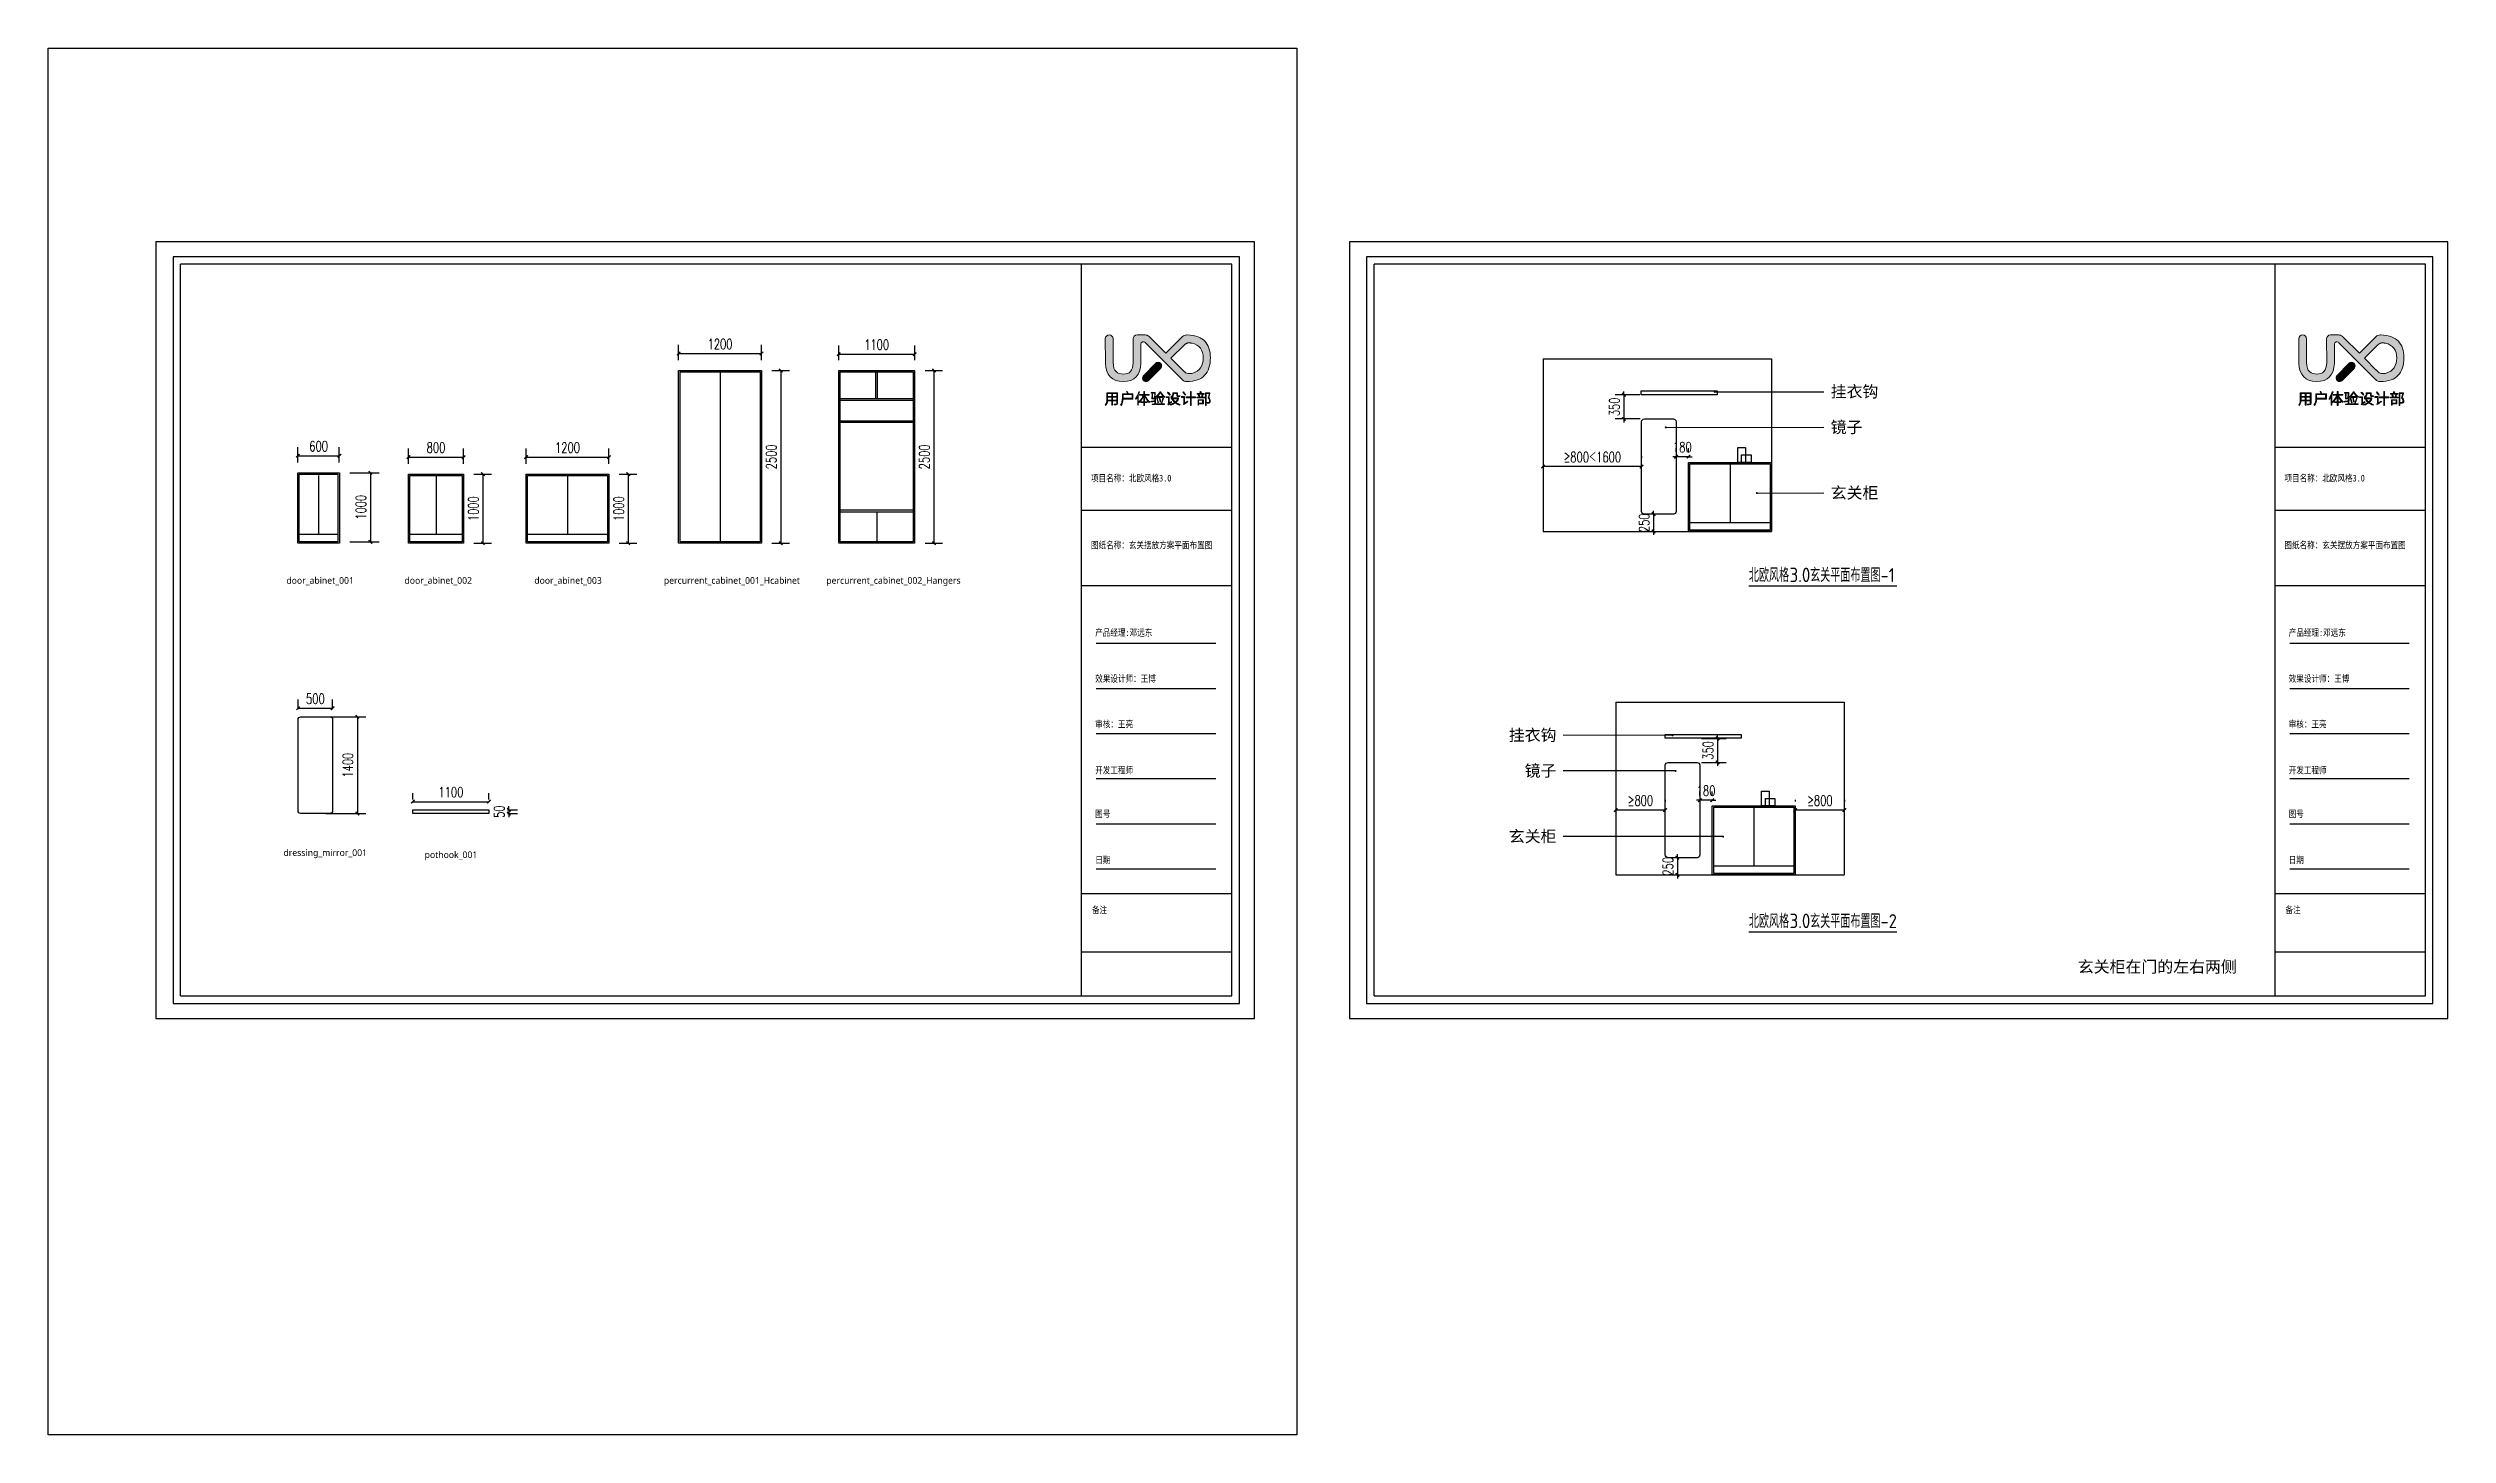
# Model space of a CAD drawing. Extents: x 96704 to 336282, y 34580 to 122302.
# Drawn here: x 116646 to 151398, y 34580 to 54662 of the extents above; entities that cross this region are included whole.
import ezdxf

# ---------------------------------------------------------------- set-up
doc = ezdxf.new("R2010")
doc.units = 0
doc.header["$LTSCALE"] = 1000
doc.header["$MEASUREMENT"] = 0
for name, color, linetype in [('_U+56FE_U+5C42 1', 7, 'Continuous'), ('DIM_SYMB', 3, 'Continuous'), ('PM-家具', 146, 'Continuous'), ('PUB_DIM', 3, 'Continuous'), ('PUB_TEXT', 7, 'Continuous')]:
    doc.layers.add(name, color=color, linetype=linetype)
doc.styles.add('_TCH_DIM', font='SIMPLEX', dxfattribs={"bigfont": 'GBCBIG'})
doc.styles.add('_TCH_DIM_T3', font='SIMPLEX', dxfattribs={"width": 0.705882, "bigfont": 'GBCBIG'})
doc.styles.get("Standard").update_dxf_attribs({"font": 'gbenor.shx', "bigfont": 'gbcbig.shx'})
doc.styles.add('WJ', font='', dxfattribs={"width": 0.8, "height": 135})
doc.styles.get('WJ').set_extended_font_data('FangSong_GB2312')
doc.dimstyles.new('_TCH_ARCH&&50', dxfattribs={"dimtxt": 148.75, "dimasz": 50, "dimexe": 125, "dimexo": 150, "dimgap": 63.125, "dimtad": 1, "dimdec": 0, "dimzin": 0, "dimdsep": 46, "dimtxsty": '_TCH_DIM_T3', "dimblk": 'ARCHTICK', "dimcen": 0.09, "dimclrt": 7, "dimazin": 2, "dimtfac": 1, "dimtdec": 0, "dimtix": 1, "dimtmove": 2, "dimatfit": 3, "dimfxl": 50, "dimtolj": 1, "dimtzin": 0, "dimarcsym": 0})
doc.dimstyles.new('ISO-25', dxfattribs={"dimtxt": 2.5, "dimasz": 2.5, "dimexe": 1.25, "dimexo": 0.625, "dimtad": 1, "dimtxsty": 'Standard', "dimcen": 2.5, "dimadec": 0, "dimazin": 0, "dimtfac": 1, "dimtmove": 0, "dimatfit": 3, "dimfxl": 1, "dimarcsym": 0})

msp = doc.modelspace()

# ---------------------------------------------------------------- texts
at = {"attachment_point": 1, "style": 'WJ'}
for s, insert, char_height, width in [('项目名称：北欧风格3.0', (131747.6, 48483.6), 98.005, 1192.258), ('项目名称：北欧风格3.0', (149029.5, 48483.6), 98.005, 1192.258), ('{\\fSimSun|b0|i0|c134|p2;图纸名称：玄关摆放方案平面布置图}', (131747.6, 47514.5), 98.005, 1902.683), ('{\\fSimSun|b0|i0|c134|p2;图纸名称：玄关摆放方案平面布置图}', (149029.5, 47514.5), 98.005, 1902.683), ('{\\fSimSun|b0|i0|c134|p2;产品经理:邓远东}', (131809, 46247.1), 98.005, 1192.258), ('{\\fSimSun|b0|i0|c134|p2;产品经理:邓远东}', (149090.9, 46247.1), 98.005, 1192.258), ('{\\fSimSun|b0|i0|c134|p2;效果设计师：王博}', (131809, 45580.2), 98.005, 1224.865), ('{\\fSimSun|b0|i0|c134|p2;效果设计师：王博}', (149090.9, 45580.2), 98.005, 1224.865), ('{\\fSimSun|b0|i0|c134|p2;审核：王亮}', (131809, 44921.8), 98.005, 586.24), ('{\\fSimSun|b0|i0|c134|p2;审核：王亮}', (149090.9, 44921.8), 98.005, 586.24), ('{\\fSimSun|b0|i0|c134|p2;开发工程师}', (131809, 44254.9), 98.005, 586.24), ('{\\fSimSun|b0|i0|c134|p2;开发工程师}', (149090.9, 44254.9), 98.005, 586.24), ('图号', (131809, 43622.2), 98, 586.24), ('图号', (149090.9, 43622.2), 98, 586.24), ('日期', (131809, 42955.3), 98, 586.24), ('日期', (149090.9, 42955.3), 98, 586.24), ('{\\fSimSun|b0|i0|c134|p2;备注}', (131762, 42231.4), 98.005, 781.314), ('{\\fSimSun|b0|i0|c134|p2;备注}', (149043.9, 42231.4), 98.005, 781.314)]:
    msp.add_mtext(s, dxfattribs=dict(at, insert=insert, char_height=char_height, width=width))
at = {"layer": 'DIM_SYMB', "color": 7, "char_height": 168.794, "style": '_TCH_DIM'}
for s, insert, width, attachment_point in [('{\\fMicrosoft YaHei|b0|i0|c134|p34;挂衣钩}', (142459, 49772.8, 0), 2249.346, 1), ('{\\fMicrosoft YaHei|b0|i0|c134|p34;镜子}', (142459, 49257.1, 0), 2249.346, 1), ('{\\fMicrosoft YaHei|b0|i0|c134|p34;玄关柜}', (142459, 48306.4, 0), 2249.346, 1), ('{\\fMicrosoft YaHei|b0|i0|c134|p34;挂衣钩}', (138488.9, 44798.9, 0), 2249.346, 3), ('{\\fMicrosoft YaHei|b0|i0|c134|p34;镜子}', (138488.9, 44283.2, 0), 2249.346, 3), ('{\\fMicrosoft YaHei|b0|i0|c134|p34;玄关柜}', (138488.9, 43332.5, 0), 2249.346, 3), ('{\\fMicrosoft YaHei|b0|i0|c134|p34;玄关柜在门的左右两侧}', (148339.8, 41444.5), 6236.083, 3)]:
    msp.add_mtext(s, dxfattribs=dict(at, insert=insert, width=width, attachment_point=attachment_point))
at = {"layer": 'DIM_SYMB', "color": 7, "char_height": 96, "width": 745.875, "attachment_point": 1}
for s, insert in [('{\\fMicrosoft YaHei|b0|i0|c134|p34;door_abinet_001}', (120097.5, 47000.6)), ('{\\fMicrosoft YaHei|b0|i0|c134|p34;door_abinet_002}', (121807.4, 47000.6)), ('{\\fMicrosoft YaHei|b0|i0|c134|p34;door_abinet_003}', (123687.3, 47000.6)), ('{\\fMicrosoft YaHei|b0|i0|c134|p34;percurrent_cabinet_001_Hcabinet}', (125563.3, 47000.6)), ('{\\fMicrosoft YaHei|b0|i0|c134|p34;percurrent_cabinet_002_Hangers}', (127915.1, 47000.6)), ('{\\fMicrosoft YaHei|b0|i0|c134|p34;dressing_mirror_001}', (120054.6, 43059.6)), ('{\\fMicrosoft YaHei|b0|i0|c134|p34;pothook_001}', (122099.4, 43029.6))]:
    msp.add_mtext(s, dxfattribs=dict(at, insert=insert))
at = {"layer": 'PUB_TEXT'}
for s, height, p in [('北欧风格', 202.55, (141273.5, 46929)), ('3.0', 210, (141863.3, 46929)), ('玄关平面布置图-1', 202.55, (142160.8, 46929)), ('北欧风格', 202.55, (141273.5, 41918.8)), ('3.0', 210, (141863.3, 41918.8)), ('玄关平面布置图-2', 202.55, (142160.8, 41918.8))]:
    msp.add_text(s, height=height, dxfattribs=at).set_placement(p)

# ---------------------------------------------------------------- blocks, each defined once
blk = doc.blocks.new('_ArchTick')
at = {"color": 0, "linetype": 'ByBlock', "const_width": 0.4}
blk.add_lwpolyline([(-0.5, -0.5), (0.5, 0.5)], dxfattribs=at)
blk = doc.blocks.new('*D68')
at = {"layer": 'Defpoints', "color": 0, "transparency": 16777216}
for p in [(120864, 48759), (120264, 48512), (120864, 48512)]:
    blk.add_point(p, dxfattribs=at)
at = {"layer": 'PUB_DIM', "color": 0, "lineweight": -2, "transparency": 16777216}
for p, q in [((120264, 48662), (120264, 48884)), ((120264, 48759), (120864, 48759)), ((120864, 48662), (120864, 48884))]:
    blk.add_line(p, q, dxfattribs=at)
at = {"layer": 'PUB_DIM', "color": 0, "lineweight": -2, "transparency": 16777216, "xscale": 50, "yscale": 50, "zscale": 50, "rotation": 180}
blk.add_blockref('_ArchTick', (120264, 48759), dxfattribs=at)
at = {"layer": 'PUB_DIM', "color": 0, "lineweight": -2, "transparency": 16777216, "xscale": 50, "yscale": 50, "zscale": 50}
blk.add_blockref('_ArchTick', (120864, 48759), dxfattribs=at)
at = {"layer": 'PUB_DIM', "color": 7, "transparency": 16777216, "insert": (120564, 48896), "char_height": 148.8, "attachment_point": 5, "style": '_TCH_DIM_T3'}
blk.add_mtext('\\A1;600', dxfattribs=at)
blk = doc.blocks.new('*D69')
at = {"layer": 'Defpoints', "color": 0, "transparency": 16777216}
for p in [(122664, 48739), (121864, 48492), (122664, 48492)]:
    blk.add_point(p, dxfattribs=at)
at = {"layer": 'PUB_DIM', "color": 0, "lineweight": -2, "transparency": 16777216}
for p, q in [((121864, 48642), (121864, 48864)), ((121864, 48739), (122664, 48739)), ((122664, 48642), (122664, 48864))]:
    blk.add_line(p, q, dxfattribs=at)
at = {"layer": 'PUB_DIM', "color": 0, "lineweight": -2, "transparency": 16777216, "xscale": 50, "yscale": 50, "zscale": 50, "rotation": 180}
blk.add_blockref('_ArchTick', (121864, 48739), dxfattribs=at)
at = {"layer": 'PUB_DIM', "color": 0, "lineweight": -2, "transparency": 16777216, "xscale": 50, "yscale": 50, "zscale": 50}
blk.add_blockref('_ArchTick', (122664, 48739), dxfattribs=at)
at = {"layer": 'PUB_DIM', "color": 7, "transparency": 16777216, "insert": (122264, 48876), "char_height": 148.8, "attachment_point": 5, "style": '_TCH_DIM_T3'}
blk.add_mtext('\\A1;800', dxfattribs=at)
blk = doc.blocks.new('*D70')
at = {"layer": 'Defpoints', "color": 0, "transparency": 16777216}
for p in [(122664, 48492), (122664, 47492), (122943, 47492)]:
    blk.add_point(p, dxfattribs=at)
at = {"layer": 'PUB_DIM', "color": 0, "lineweight": -2, "transparency": 16777216}
for p, q in [((122814, 48492), (123068, 48492)), ((122943, 48492), (122943, 47492)), ((122814, 47492), (123068, 47492))]:
    blk.add_line(p, q, dxfattribs=at)
at = {"layer": 'PUB_DIM', "color": 0, "lineweight": -2, "transparency": 16777216, "xscale": 50, "yscale": 50, "zscale": 50}
for p, rotation in [((122943, 48492), 90), ((122943, 47492), 270)]:
    blk.add_blockref('_ArchTick', p, dxfattribs=dict(at, rotation=rotation))
at = {"layer": 'PUB_DIM', "color": 7, "transparency": 16777216, "insert": (122806, 47992), "char_height": 148.8, "attachment_point": 5, "rotation": 90, "style": '_TCH_DIM_T3'}
blk.add_mtext('\\A1;1000', dxfattribs=at)
blk = doc.blocks.new('*D71')
at = {"layer": 'Defpoints', "color": 0, "transparency": 16777216}
for p in [(124768, 48739), (123568, 48492), (124768, 48492)]:
    blk.add_point(p, dxfattribs=at)
at = {"layer": 'PUB_DIM', "color": 0, "lineweight": -2, "transparency": 16777216}
for p, q in [((123568, 48642), (123568, 48864)), ((123568, 48739), (124768, 48739)), ((124768, 48642), (124768, 48864))]:
    blk.add_line(p, q, dxfattribs=at)
at = {"layer": 'PUB_DIM', "color": 0, "lineweight": -2, "transparency": 16777216, "xscale": 50, "yscale": 50, "zscale": 50, "rotation": 180}
blk.add_blockref('_ArchTick', (123568, 48739), dxfattribs=at)
at = {"layer": 'PUB_DIM', "color": 0, "lineweight": -2, "transparency": 16777216, "xscale": 50, "yscale": 50, "zscale": 50}
blk.add_blockref('_ArchTick', (124768, 48739), dxfattribs=at)
at = {"layer": 'PUB_DIM', "color": 7, "transparency": 16777216, "insert": (124168, 48876), "char_height": 148.8, "attachment_point": 5, "style": '_TCH_DIM_T3'}
blk.add_mtext('\\A1;1200', dxfattribs=at)
blk = doc.blocks.new('*D72')
at = {"layer": 'Defpoints', "color": 0, "transparency": 16777216}
for p in [(124768, 48492), (124768, 47492), (125047, 47492)]:
    blk.add_point(p, dxfattribs=at)
at = {"layer": 'PUB_DIM', "color": 0, "lineweight": -2, "transparency": 16777216}
for p, q in [((124918, 48492), (125172, 48492)), ((125047, 48492), (125047, 47492)), ((124918, 47492), (125172, 47492))]:
    blk.add_line(p, q, dxfattribs=at)
at = {"layer": 'PUB_DIM', "color": 0, "lineweight": -2, "transparency": 16777216, "xscale": 50, "yscale": 50, "zscale": 50}
for p, rotation in [((125047, 48492), 90), ((125047, 47492), 270)]:
    blk.add_blockref('_ArchTick', p, dxfattribs=dict(at, rotation=rotation))
at = {"layer": 'PUB_DIM', "color": 7, "transparency": 16777216, "insert": (124910, 47992), "char_height": 148.8, "attachment_point": 5, "rotation": 90, "style": '_TCH_DIM_T3'}
blk.add_mtext('\\A1;1000', dxfattribs=at)
blk = doc.blocks.new('*D73')
at = {"layer": 'Defpoints', "color": 0, "transparency": 16777216}
for p in [(120864, 48512), (120864, 47512), (121314, 47512)]:
    blk.add_point(p, dxfattribs=at)
at = {"layer": 'PUB_DIM', "color": 0, "lineweight": -2, "transparency": 16777216}
for p, q in [((121014, 48512), (121439, 48512)), ((121314, 48512), (121314, 47512)), ((121014, 47512), (121439, 47512))]:
    blk.add_line(p, q, dxfattribs=at)
at = {"layer": 'PUB_DIM', "color": 0, "lineweight": -2, "transparency": 16777216, "xscale": 50, "yscale": 50, "zscale": 50}
for p, rotation in [((121314, 48512), 90), ((121314, 47512), 270)]:
    blk.add_blockref('_ArchTick', p, dxfattribs=dict(at, rotation=rotation))
at = {"layer": 'PUB_DIM', "color": 7, "transparency": 16777216, "insert": (121177, 48012), "char_height": 148.8, "attachment_point": 5, "rotation": 90, "style": '_TCH_DIM_T3'}
blk.add_mtext('\\A1;1000', dxfattribs=at)
blk = doc.blocks.new('*D74')
at = {"layer": 'Defpoints', "color": 0, "transparency": 16777216}
for p in [(126977, 50239), (125777, 49992), (126977, 49992)]:
    blk.add_point(p, dxfattribs=at)
at = {"layer": 'PUB_DIM', "color": 0, "lineweight": -2, "transparency": 16777216}
for p, q in [((125777, 50142), (125777, 50364)), ((125777, 50239), (126977, 50239)), ((126977, 50142), (126977, 50364))]:
    blk.add_line(p, q, dxfattribs=at)
at = {"layer": 'PUB_DIM', "color": 0, "lineweight": -2, "transparency": 16777216, "xscale": 50, "yscale": 50, "zscale": 50, "rotation": 180}
blk.add_blockref('_ArchTick', (125777, 50239), dxfattribs=at)
at = {"layer": 'PUB_DIM', "color": 0, "lineweight": -2, "transparency": 16777216, "xscale": 50, "yscale": 50, "zscale": 50}
blk.add_blockref('_ArchTick', (126977, 50239), dxfattribs=at)
at = {"layer": 'PUB_DIM', "color": 7, "transparency": 16777216, "insert": (126377, 50376), "char_height": 148.8, "attachment_point": 5, "style": '_TCH_DIM_T3'}
blk.add_mtext('\\A1;1200', dxfattribs=at)
blk = doc.blocks.new('*D75')
at = {"layer": 'Defpoints', "color": 0, "transparency": 16777216}
for p in [(126977, 49992), (126977, 47492), (127257, 47492)]:
    blk.add_point(p, dxfattribs=at)
at = {"layer": 'PUB_DIM', "color": 0, "lineweight": -2, "transparency": 16777216}
for p, q in [((127127, 49992), (127382, 49992)), ((127257, 49992), (127257, 47492)), ((127127, 47492), (127382, 47492))]:
    blk.add_line(p, q, dxfattribs=at)
at = {"layer": 'PUB_DIM', "color": 0, "lineweight": -2, "transparency": 16777216, "xscale": 50, "yscale": 50, "zscale": 50}
for p, rotation in [((127257, 49992), 90), ((127257, 47492), 270)]:
    blk.add_blockref('_ArchTick', p, dxfattribs=dict(at, rotation=rotation))
at = {"layer": 'PUB_DIM', "color": 7, "transparency": 16777216, "insert": (127119, 48742), "char_height": 148.8, "attachment_point": 5, "rotation": 90, "style": '_TCH_DIM_T3'}
blk.add_mtext('\\A1;2500', dxfattribs=at)
blk = doc.blocks.new('*D76')
at = {"layer": 'Defpoints', "color": 0, "transparency": 16777216}
for p in [(129195, 49992), (129195, 47492), (129474, 47492)]:
    blk.add_point(p, dxfattribs=at)
at = {"layer": 'PUB_DIM', "color": 0, "lineweight": -2, "transparency": 16777216}
for p, q in [((129345, 49992), (129599, 49992)), ((129474, 49992), (129474, 47492)), ((129345, 47492), (129599, 47492))]:
    blk.add_line(p, q, dxfattribs=at)
at = {"layer": 'PUB_DIM', "color": 0, "lineweight": -2, "transparency": 16777216, "xscale": 50, "yscale": 50, "zscale": 50}
for p, rotation in [((129474, 49992), 90), ((129474, 47492), 270)]:
    blk.add_blockref('_ArchTick', p, dxfattribs=dict(at, rotation=rotation))
at = {"layer": 'PUB_DIM', "color": 7, "transparency": 16777216, "insert": (129336, 48742), "char_height": 148.8, "attachment_point": 5, "rotation": 90, "style": '_TCH_DIM_T3'}
blk.add_mtext('\\A1;2500', dxfattribs=at)
blk = doc.blocks.new('*D77')
at = {"layer": 'Defpoints', "color": 0, "transparency": 16777216}
for p in [(120517, 44978), (120517, 43578), (121125, 43578)]:
    blk.add_point(p, dxfattribs=at)
at = {"layer": 'PUB_DIM', "color": 0, "lineweight": -2, "transparency": 16777216}
for p, q in [((120667, 44978), (121250, 44978)), ((121125, 44978), (121125, 43578)), ((120667, 43578), (121250, 43578))]:
    blk.add_line(p, q, dxfattribs=at)
at = {"layer": 'PUB_DIM', "color": 0, "lineweight": -2, "transparency": 16777216, "xscale": 50, "yscale": 50, "zscale": 50}
for p, rotation in [((121125, 44978), 90), ((121125, 43578), 270)]:
    blk.add_blockref('_ArchTick', p, dxfattribs=dict(at, rotation=rotation))
at = {"layer": 'PUB_DIM', "color": 7, "transparency": 16777216, "insert": (120987, 44278), "char_height": 148.8, "attachment_point": 5, "rotation": 90, "style": '_TCH_DIM_T3'}
blk.add_mtext('\\A1;1400', dxfattribs=at)
blk = doc.blocks.new('*D78')
at = {"layer": 'Defpoints', "color": 0, "transparency": 16777216}
for p in [(120267, 44938), (120767, 45103), (120767, 44938)]:
    blk.add_point(p, dxfattribs=at)
at = {"layer": 'PUB_DIM', "color": 0, "lineweight": -2, "transparency": 16777216}
for p, q in [((120267, 45088), (120267, 45228)), ((120767, 45088), (120767, 45228)), ((120267, 45103), (120767, 45103))]:
    blk.add_line(p, q, dxfattribs=at)
at = {"layer": 'PUB_DIM', "color": 0, "lineweight": -2, "transparency": 16777216, "xscale": 50, "yscale": 50, "zscale": 50, "rotation": 180}
blk.add_blockref('_ArchTick', (120267, 45103), dxfattribs=at)
at = {"layer": 'PUB_DIM', "color": 0, "lineweight": -2, "transparency": 16777216, "xscale": 50, "yscale": 50, "zscale": 50}
blk.add_blockref('_ArchTick', (120767, 45103), dxfattribs=at)
at = {"layer": 'PUB_DIM', "color": 7, "transparency": 16777216, "insert": (120517, 45240), "char_height": 148.8, "attachment_point": 5, "style": '_TCH_DIM_T3'}
blk.add_mtext('\\A1;500', dxfattribs=at)
blk = doc.blocks.new('5465767')
at = {"layer": 'PM-家具', "color": 251}
for p, q in [((123732, 48430), (123732, 47580)), ((123152, 47580), (124312, 47580))]:
    blk.add_line(p, q, dxfattribs=at)
at = {"layer": 'PM-家具'}
blk.add_lwpolyline([(123132, 48450), (124332, 48450), (124332, 47450), (123132, 47450)], close=True, dxfattribs=at)
at = {"layer": 'PM-家具', "color": 251}
blk.add_lwpolyline([(123152, 48430), (124312, 48430), (124312, 47470), (123152, 47470)], close=True, dxfattribs=at)
blk = doc.blocks.new('*D80')
at = {"layer": 'Defpoints', "color": 0, "transparency": 16777216}
for p in [(139895, 47663), (139971, 47913), (139971, 47663)]:
    blk.add_point(p, dxfattribs=at)
at = {"layer": 'PUB_DIM', "color": 0, "lineweight": -2, "transparency": 16777216}
for p, q in [((139895, 47913), (139895, 47963)), ((139821, 47913), (139770, 47913)), ((139821, 47663), (139770, 47663)), ((139895, 47913), (139895, 47663)), ((139895, 47663), (139895, 47613))]:
    blk.add_line(p, q, dxfattribs=at)
at = {"layer": 'PUB_DIM', "color": 0, "lineweight": -2, "transparency": 16777216, "xscale": 50, "yscale": 50, "zscale": 50}
for p, rotation in [((139895, 47913), 270), ((139895, 47663), 90)]:
    blk.add_blockref('_ArchTick', p, dxfattribs=dict(at, rotation=rotation))
at = {"layer": 'PUB_DIM', "color": 7, "transparency": 16777216, "insert": (139758, 47788), "char_height": 148.8, "attachment_point": 5, "rotation": 90, "style": '_TCH_DIM_T3'}
blk.add_mtext('\\A1;250', dxfattribs=at)
blk = doc.blocks.new('*D81')
at = {"layer": 'Defpoints', "color": 0, "transparency": 16777216}
for p in [(140221, 48745), (140221, 48663), (140401, 48663)]:
    blk.add_point(p, dxfattribs=at)
at = {"layer": 'PUB_DIM', "color": 0, "lineweight": -2, "transparency": 16777216}
for p, q in [((140221, 48745), (140171, 48745)), ((140221, 48813), (140221, 48870)), ((140401, 48745), (140221, 48745)), ((140401, 48813), (140401, 48870)), ((140401, 48745), (140451, 48745))]:
    blk.add_line(p, q, dxfattribs=at)
at = {"layer": 'PUB_DIM', "color": 0, "lineweight": -2, "transparency": 16777216, "xscale": 50, "yscale": 50, "zscale": 50}
blk.add_blockref('_ArchTick', (140221, 48745), dxfattribs=at)
at = {"layer": 'PUB_DIM', "color": 0, "lineweight": -2, "transparency": 16777216, "xscale": 50, "yscale": 50, "zscale": 50, "rotation": 180}
blk.add_blockref('_ArchTick', (140401, 48745), dxfattribs=at)
at = {"layer": 'PUB_DIM', "color": 7, "transparency": 16777216, "insert": (140311, 48883), "char_height": 148.8, "width": 4.08, "attachment_point": 5, "style": '_TCH_DIM_T3'}
blk.add_mtext('\\A1;180', dxfattribs=at)
blk = doc.blocks.new('*D82')
at = {"layer": 'Defpoints', "color": 0, "transparency": 16777216}
for p in [(140314, 42939), (140239, 42689), (140314, 42689)]:
    blk.add_point(p, dxfattribs=at)
at = {"layer": 'PUB_DIM', "color": 0, "lineweight": -2, "transparency": 16777216}
for p, q in [((140164, 42939), (140114, 42939)), ((140239, 42939), (140239, 42989)), ((140239, 42939), (140239, 42689)), ((140164, 42689), (140114, 42689)), ((140239, 42689), (140239, 42639))]:
    blk.add_line(p, q, dxfattribs=at)
at = {"layer": 'PUB_DIM', "color": 0, "lineweight": -2, "transparency": 16777216, "xscale": 50, "yscale": 50, "zscale": 50}
for p, rotation in [((140239, 42939), 270), ((140239, 42689), 90)]:
    blk.add_blockref('_ArchTick', p, dxfattribs=dict(at, rotation=rotation))
at = {"layer": 'PUB_DIM', "color": 7, "transparency": 16777216, "insert": (140102, 42814), "char_height": 148.8, "attachment_point": 5, "rotation": 90, "style": '_TCH_DIM_T3'}
blk.add_mtext('\\A1;250', dxfattribs=at)
blk = doc.blocks.new('*D83')
at = {"layer": 'Defpoints', "color": 0, "transparency": 16777216}
for p in [(140564, 43771), (140564, 43689), (140745, 43689)]:
    blk.add_point(p, dxfattribs=at)
at = {"layer": 'PUB_DIM', "color": 0, "lineweight": -2, "transparency": 16777216}
for p, q in [((140564, 43839), (140564, 43896)), ((140745, 43839), (140745, 43896)), ((140564, 43771), (140514, 43771)), ((140745, 43771), (140564, 43771)), ((140745, 43771), (140795, 43771))]:
    blk.add_line(p, q, dxfattribs=at)
at = {"layer": 'PUB_DIM', "color": 0, "lineweight": -2, "transparency": 16777216, "xscale": 50, "yscale": 50, "zscale": 50}
blk.add_blockref('_ArchTick', (140564, 43771), dxfattribs=at)
at = {"layer": 'PUB_DIM', "color": 0, "lineweight": -2, "transparency": 16777216, "xscale": 50, "yscale": 50, "zscale": 50, "rotation": 180}
blk.add_blockref('_ArchTick', (140745, 43771), dxfattribs=at)
at = {"layer": 'PUB_DIM', "color": 7, "transparency": 16777216, "insert": (140655, 43909), "char_height": 148.8, "width": 4.08, "attachment_point": 5, "style": '_TCH_DIM_T3'}
blk.add_mtext('\\A1;180', dxfattribs=at)
blk = doc.blocks.new('*D85')
at = {"layer": 'Defpoints', "color": 0, "transparency": 16777216}
for p in [(121930, 43633), (123030, 43750), (123030, 43633)]:
    blk.add_point(p, dxfattribs=at)
at = {"layer": 'PUB_DIM', "color": 0, "lineweight": -2, "transparency": 16777216}
for p, q in [((121930, 43783), (121930, 43875)), ((123030, 43783), (123030, 43875)), ((121930, 43750), (123030, 43750))]:
    blk.add_line(p, q, dxfattribs=at)
at = {"layer": 'PUB_DIM', "color": 0, "lineweight": -2, "transparency": 16777216, "xscale": 50, "yscale": 50, "zscale": 50, "rotation": 180}
blk.add_blockref('_ArchTick', (121930, 43750), dxfattribs=at)
at = {"layer": 'PUB_DIM', "color": 0, "lineweight": -2, "transparency": 16777216, "xscale": 50, "yscale": 50, "zscale": 50}
blk.add_blockref('_ArchTick', (123030, 43750), dxfattribs=at)
at = {"layer": 'PUB_DIM', "color": 7, "transparency": 16777216, "insert": (122480, 43888), "char_height": 148.8, "attachment_point": 5, "style": '_TCH_DIM_T3'}
blk.add_mtext('\\A1;1100', dxfattribs=at)
blk = doc.blocks.new('*D84')
at = {"layer": 'Defpoints', "color": 0, "transparency": 16777216}
for p in [(123150, 43633), (123150, 43577), (123318, 43577)]:
    blk.add_point(p, dxfattribs=at)
at = {"layer": 'PUB_DIM', "color": 0, "lineweight": -2, "transparency": 16777216}
for p, q in [((123300, 43633), (123443, 43633)), ((123300, 43577), (123443, 43577)), ((123318, 43633), (123318, 43683)), ((123318, 43633), (123318, 43577)), ((123318, 43577), (123318, 43527))]:
    blk.add_line(p, q, dxfattribs=at)
at = {"layer": 'PUB_DIM', "color": 0, "lineweight": -2, "transparency": 16777216, "xscale": 50, "yscale": 50, "zscale": 50}
for p, rotation in [((123318, 43633), 270), ((123318, 43577), 90)]:
    blk.add_blockref('_ArchTick', p, dxfattribs=dict(at, rotation=rotation))
at = {"layer": 'PUB_DIM', "color": 7, "transparency": 16777216, "insert": (123180, 43605), "char_height": 148.8, "attachment_point": 5, "rotation": 90, "style": '_TCH_DIM_T3'}
blk.add_mtext('\\A1;50', dxfattribs=at)
blk = doc.blocks.new('*D86')
at = {"layer": 'Defpoints', "color": 0, "transparency": 16777216}
for p in [(139847, 49641), (139464, 49291), (139850, 49291)]:
    blk.add_point(p, dxfattribs=at)
at = {"layer": 'PUB_DIM', "color": 0, "lineweight": -2, "transparency": 16777216}
for p, q in [((139697, 49641), (139339, 49641)), ((139464, 49641), (139464, 49691)), ((139464, 49641), (139464, 49291)), ((139700, 49291), (139339, 49291)), ((139464, 49291), (139464, 49241))]:
    blk.add_line(p, q, dxfattribs=at)
at = {"layer": 'PUB_DIM', "color": 0, "lineweight": -2, "transparency": 16777216, "xscale": 50, "yscale": 50, "zscale": 50}
for p, rotation in [((139464, 49641), 270), ((139464, 49291), 90)]:
    blk.add_blockref('_ArchTick', p, dxfattribs=dict(at, rotation=rotation))
at = {"layer": 'PUB_DIM', "color": 7, "transparency": 16777216, "insert": (139327, 49466), "char_height": 148.8, "attachment_point": 5, "rotation": 90, "style": '_TCH_DIM_T3'}
blk.add_mtext('\\A1;350', dxfattribs=at)
blk = doc.blocks.new('*D87')
at = {"layer": 'Defpoints', "color": 0, "transparency": 16777216}
for p in [(140438, 44667), (140436, 44317), (140821, 44317)]:
    blk.add_point(p, dxfattribs=at)
at = {"layer": 'PUB_DIM', "color": 0, "lineweight": -2, "transparency": 16777216}
for p, q in [((140588, 44667), (140946, 44667)), ((140821, 44667), (140821, 44717)), ((140821, 44667), (140821, 44317)), ((140586, 44317), (140946, 44317)), ((140821, 44317), (140821, 44267))]:
    blk.add_line(p, q, dxfattribs=at)
at = {"layer": 'PUB_DIM', "color": 0, "lineweight": -2, "transparency": 16777216, "xscale": 50, "yscale": 50, "zscale": 50}
for p, rotation in [((140821, 44667), 270), ((140821, 44317), 90)]:
    blk.add_blockref('_ArchTick', p, dxfattribs=dict(at, rotation=rotation))
at = {"layer": 'PUB_DIM', "color": 7, "transparency": 16777216, "insert": (140683, 44492), "char_height": 148.8, "attachment_point": 5, "rotation": 90, "style": '_TCH_DIM_T3'}
blk.add_mtext('\\A1;350', dxfattribs=at)
blk = doc.blocks.new('*D88')
at = {"layer": 'Defpoints', "color": 0, "transparency": 16777216}
for p in [(138294, 48602), (138294, 48602), (139721, 48602)]:
    blk.add_point(p, dxfattribs=at)
at = {"layer": 'PUB_DIM', "color": 0, "lineweight": -2, "transparency": 16777216}
for p, q in [((138294, 48752), (138294, 48727)), ((139721, 48752), (139721, 48727)), ((139721, 48602), (138294, 48602))]:
    blk.add_line(p, q, dxfattribs=at)
at = {"layer": 'PUB_DIM', "color": 0, "lineweight": -2, "transparency": 16777216, "xscale": 50, "yscale": 50, "zscale": 50, "rotation": 180}
blk.add_blockref('_ArchTick', (138294, 48602), dxfattribs=at)
at = {"layer": 'PUB_DIM', "color": 0, "lineweight": -2, "transparency": 16777216, "xscale": 50, "yscale": 50, "zscale": 50}
blk.add_blockref('_ArchTick', (139721, 48602), dxfattribs=at)
at = {"layer": 'PUB_DIM', "color": 7, "transparency": 16777216, "insert": (139007, 48740), "char_height": 148.75, "attachment_point": 5, "style": '_TCH_DIM_T3'}
blk.add_mtext('\\A1;≥800＜1600', dxfattribs=at)
blk = doc.blocks.new('*D89')
at = {"layer": 'Defpoints', "color": 0, "transparency": 16777216}
for p in [(139347, 43628), (139347, 43628), (140060, 43628)]:
    blk.add_point(p, dxfattribs=at)
at = {"layer": 'PUB_DIM', "color": 0, "lineweight": -2, "transparency": 16777216}
for p, q in [((139347, 43778), (139347, 43753)), ((140060, 43628), (139347, 43628)), ((140060, 43778), (140060, 43753))]:
    blk.add_line(p, q, dxfattribs=at)
at = {"layer": 'PUB_DIM', "color": 0, "lineweight": -2, "transparency": 16777216, "xscale": 50, "yscale": 50, "zscale": 50, "rotation": 180}
blk.add_blockref('_ArchTick', (139347, 43628), dxfattribs=at)
at = {"layer": 'PUB_DIM', "color": 0, "lineweight": -2, "transparency": 16777216, "xscale": 50, "yscale": 50, "zscale": 50}
blk.add_blockref('_ArchTick', (140060, 43628), dxfattribs=at)
at = {"layer": 'PUB_DIM', "color": 7, "transparency": 16777216, "insert": (139703, 43766), "char_height": 148.8, "attachment_point": 5, "style": '_TCH_DIM_T3'}
blk.add_mtext('\\A1;≥800', dxfattribs=at)
blk = doc.blocks.new('*D90')
at = {"layer": 'Defpoints', "color": 0, "transparency": 16777216}
for p in [(141945, 43628), (141945, 43628), (142659, 43628)]:
    blk.add_point(p, dxfattribs=at)
at = {"layer": 'PUB_DIM', "color": 0, "lineweight": -2, "transparency": 16777216}
for p, q in [((141945, 43778), (141945, 43753)), ((142659, 43628), (141945, 43628)), ((142659, 43778), (142659, 43753))]:
    blk.add_line(p, q, dxfattribs=at)
at = {"layer": 'PUB_DIM', "color": 0, "lineweight": -2, "transparency": 16777216, "xscale": 50, "yscale": 50, "zscale": 50, "rotation": 180}
blk.add_blockref('_ArchTick', (141945, 43628), dxfattribs=at)
at = {"layer": 'PUB_DIM', "color": 0, "lineweight": -2, "transparency": 16777216, "xscale": 50, "yscale": 50, "zscale": 50}
blk.add_blockref('_ArchTick', (142659, 43628), dxfattribs=at)
at = {"layer": 'PUB_DIM', "color": 7, "transparency": 16777216, "insert": (142302, 43766), "char_height": 148.8, "attachment_point": 5, "style": '_TCH_DIM_T3'}
blk.add_mtext('\\A1;≥800', dxfattribs=at)
blk = doc.blocks.new('*D91')
at = {"layer": 'Defpoints', "color": 0, "transparency": 16777216}
for p in [(129195, 50229), (128095, 49992), (129195, 49992)]:
    blk.add_point(p, dxfattribs=at)
at = {"layer": 'PUB_DIM', "color": 0, "lineweight": -2, "transparency": 16777216}
for p, q in [((128095, 50142), (128095, 50354)), ((128095, 50229), (129195, 50229)), ((129195, 50142), (129195, 50354))]:
    blk.add_line(p, q, dxfattribs=at)
at = {"layer": 'PUB_DIM', "color": 0, "lineweight": -2, "transparency": 16777216, "xscale": 50, "yscale": 50, "zscale": 50, "rotation": 180}
blk.add_blockref('_ArchTick', (128095, 50229), dxfattribs=at)
at = {"layer": 'PUB_DIM', "color": 0, "lineweight": -2, "transparency": 16777216, "xscale": 50, "yscale": 50, "zscale": 50}
blk.add_blockref('_ArchTick', (129195, 50229), dxfattribs=at)
at = {"layer": 'PUB_DIM', "color": 7, "transparency": 16777216, "insert": (128645, 50367), "char_height": 148.8, "attachment_point": 5, "style": '_TCH_DIM_T3'}
blk.add_mtext('\\A1;1100', dxfattribs=at)
blk = doc.blocks.new('546765767')
at = {"layer": 'PM-家具', "color": 251}
for p, q in [((128199, 49544), (128199, 49930)), ((128219, 49544), (128219, 49930)), ((127679, 49544), (128739, 49544)), ((127679, 49524), (128739, 49524)), ((127679, 49224), (128739, 49224)), ((127679, 49204), (128739, 49204)), ((128759, 47930), (127659, 47930)), ((128759, 47900), (127659, 47900)), ((128209, 47900), (128209, 47470))]:
    blk.add_line(p, q, dxfattribs=at)
at = {"layer": 'PM-家具'}
blk.add_lwpolyline([(127659, 49950), (128759, 49950), (128759, 47450), (127659, 47450)], close=True, dxfattribs=at)
at = {"layer": 'PM-家具', "color": 251}
blk.add_lwpolyline([(127679, 49930), (128739, 49930), (128739, 47470), (127679, 47470)], close=True, dxfattribs=at)
blk = doc.blocks.new('block 3')
at = {"layer": '_U+56FE_U+5C42 1'}
h = blk.add_hatch(color=251, dxfattribs=at)
h.dxf.hatch_style = 2
edge = h.paths.add_edge_path()
edge.add_spline(control_points=[(83, -166), (83.5, -166), (83.6, -165.8), (83.6, -165.4), (83.6, -165.4), (83.6, -164.2), (83.6, -164.2), (83.6, -164.2), (81.4, -164.2), (81.4, -164.2), (81.4, -164.2), (81.4, -166.4), (81.4, -166.4), (81.4, -166.4), (81, -166.4), (81, -166.4), (81, -166.4), (81, -164.2), (81, -164.2), (81, -164.2), (78.8, -164.2), (78.8, -164.2), (78.7, -165.1), (78.5, -165.8), (77.9, -166.6), (77.9, -166.6), (77.6, -166.4), (77.6, -166.4), (78.3, -165.3), (78.4, -164.8), (78.4, -163.1), (78.4, -163.1), (78.4, -160), (78.4, -160), (78.4, -160), (84, -160), (84, -160), (84, -160), (84, -165.5), (84, -165.5), (84, -166.2), (83.8, -166.3), (83.1, -166.3), (83.1, -166.3), (82.2, -166.3), (82.2, -166.3), (82.2, -166.3), (82.2, -166), (82.2, -166), (82.2, -166), (83, -166), (83, -166)], knot_values=[0, 0, 0, 0, 1, 1, 1, 2, 2, 2, 3, 3, 3, 4, 4, 4, 5, 5, 5, 6, 6, 6, 7, 7, 7, 8, 8, 8, 9, 9, 9, 10, 10, 10, 11, 11, 11, 12, 12, 12, 13, 13, 13, 14, 14, 14, 15, 15, 15, 16, 16, 16, 17, 17, 17, 17], degree=3, periodic=0)
edge = h.paths.add_edge_path()
edge.add_spline(control_points=[(78.8, -163.8), (78.8, -163.8), (81, -163.8), (81, -163.8), (81, -163.8), (81, -162.3), (81, -162.3), (81, -162.3), (78.8, -162.3), (78.8, -162.3), (78.8, -162.3), (78.8, -163.2), (78.8, -163.2), (78.8, -163.4), (78.8, -163.6), (78.8, -163.8)], knot_values=[0, 0, 0, 0, 1, 1, 1, 2, 2, 2, 3, 3, 3, 4, 4, 4, 5, 5, 5, 5], degree=3, periodic=0)
h.paths.add_polyline_path([(78.8, -161.9), (81, -161.9), (81, -160.4), (78.8, -160.4)])
h.paths.add_polyline_path([(81.4, -160.4), (81.4, -161.9), (83.6, -161.9), (83.6, -160.4)])
h.paths.add_polyline_path([(81.4, -163.8), (83.6, -163.8), (83.6, -162.3), (81.4, -162.3)])
h = blk.add_hatch(color=251, dxfattribs=at)
h.dxf.hatch_style = 2
edge = h.paths.add_edge_path()
edge.add_spline(control_points=[(89.7, -160.5), (89.7, -160.5), (92, -160.5), (92, -160.5), (92, -160.5), (92, -163.3), (92, -163.3), (92, -163.3), (86.9, -163.3), (86.9, -163.3), (86.8, -164.8), (86.6, -165.5), (85.9, -166.6), (85.9, -166.6), (85.5, -166.4), (85.5, -166.4), (86.3, -165.2), (86.5, -164.5), (86.5, -162.5), (86.5, -162.5), (86.5, -160.5), (86.5, -160.5), (86.5, -160.5), (89.3, -160.5), (89.3, -160.5), (89.3, -160.5), (88.7, -159.4), (88.7, -159.4), (88.7, -159.4), (89.1, -159.3), (89.1, -159.3), (89.1, -159.3), (89.7, -160.5), (89.7, -160.5)], knot_values=[0, 0, 0, 0, 1, 1, 1, 2, 2, 2, 3, 3, 3, 4, 4, 4, 5, 5, 5, 6, 6, 6, 7, 7, 7, 8, 8, 8, 9, 9, 9, 10, 10, 10, 11, 11, 11, 11], degree=3, periodic=0)
edge = h.paths.add_edge_path()
edge.add_spline(control_points=[(86.9, -162.9), (86.9, -162.9), (91.6, -162.9), (91.6, -162.9), (91.6, -162.9), (91.6, -160.9), (91.6, -160.9), (91.6, -160.9), (86.9, -160.9), (86.9, -160.9), (86.9, -160.9), (86.9, -162.4), (86.9, -162.4), (86.9, -162.6), (86.9, -162.8), (86.9, -162.9)], knot_values=[0, 0, 0, 0, 1, 1, 1, 2, 2, 2, 3, 3, 3, 4, 4, 4, 5, 5, 5, 5], degree=3, periodic=0)
h = blk.add_hatch(color=251, dxfattribs=at)
h.dxf.hatch_style = 2
edge = h.paths.add_edge_path()
edge.add_spline(control_points=[(94.5, -162.1), (94.2, -162.6), (93.9, -163.1), (93.5, -163.5), (93.5, -163.5), (93.4, -163.1), (93.4, -163.1), (94, -162.2), (94.7, -160.9), (95.1, -159.5), (95.1, -159.5), (95.5, -159.5), (95.5, -159.5), (95.3, -160.2), (95.1, -160.7), (94.8, -161.3), (94.8, -161.3), (94.8, -166.5), (94.8, -166.5), (94.8, -166.5), (94.5, -166.5), (94.5, -166.5), (94.5, -166.5), (94.5, -162.1), (94.5, -162.1)], knot_values=[0, 0, 0, 0, 1, 1, 1, 2, 2, 2, 3, 3, 3, 4, 4, 4, 5, 5, 5, 6, 6, 6, 7, 7, 7, 8, 8, 8, 8], degree=3, periodic=0)
edge = h.paths.add_edge_path()
edge.add_spline(control_points=[(97.7, -165.1), (97.7, -165.1), (96.2, -165.1), (96.2, -165.1), (96.2, -165.1), (96.2, -164.8), (96.2, -164.8), (96.2, -164.8), (97.7, -164.8), (97.7, -164.8), (97.7, -164.8), (97.7, -161.5), (97.7, -161.5), (97.2, -162.8), (96.4, -164), (95.3, -165.1), (95.3, -165.1), (95, -164.8), (95, -164.8), (96.2, -163.7), (96.9, -162.6), (97.5, -161.2), (97.5, -161.2), (95.5, -161.2), (95.5, -161.2), (95.5, -161.2), (95.5, -160.9), (95.5, -160.9), (95.5, -160.9), (97.7, -160.9), (97.7, -160.9), (97.7, -160.9), (97.7, -159.4), (97.7, -159.4), (97.7, -159.4), (98.1, -159.4), (98.1, -159.4), (98.1, -159.4), (98.1, -160.9), (98.1, -160.9), (98.1, -160.9), (100.5, -160.9), (100.5, -160.9), (100.5, -160.9), (100.5, -161.2), (100.5, -161.2), (100.5, -161.2), (98.3, -161.2), (98.3, -161.2), (98.8, -162.6), (99.7, -163.8), (100.8, -164.8), (100.8, -164.8), (100.5, -165.1), (100.5, -165.1), (99.4, -164.1), (98.6, -162.8), (98.1, -161.4), (98.1, -161.4), (98.1, -164.8), (98.1, -164.8), (98.1, -164.8), (99.5, -164.8), (99.5, -164.8), (99.5, -164.8), (99.5, -165.1), (99.5, -165.1), (99.5, -165.1), (98.1, -165.1), (98.1, -165.1), (98.1, -165.1), (98.1, -166.6), (98.1, -166.6), (98.1, -166.6), (97.7, -166.6), (97.7, -166.6), (97.7, -166.6), (97.7, -165.1), (97.7, -165.1)], knot_values=[0, 0, 0, 0, 1, 1, 1, 2, 2, 2, 3, 3, 3, 4, 4, 4, 5, 5, 5, 6, 6, 6, 7, 7, 7, 8, 8, 8, 9, 9, 9, 10, 10, 10, 11, 11, 11, 12, 12, 12, 13, 13, 13, 14, 14, 14, 15, 15, 15, 16, 16, 16, 17, 17, 17, 18, 18, 18, 19, 19, 19, 20, 20, 20, 21, 21, 21, 22, 22, 22, 23, 23, 23, 24, 24, 24, 25, 25, 25, 26, 26, 26, 26], degree=3, periodic=0)
h = blk.add_hatch(color=251, dxfattribs=at)
h.dxf.hatch_style = 2
edge = h.paths.add_edge_path()
edge.add_spline(control_points=[(101.3, -164.8), (101.3, -164.8), (101.3, -164.5), (101.3, -164.5), (101.6, -164.5), (103, -164.2), (103.2, -164.2), (103.2, -164.2), (103.2, -164.5), (103.2, -164.5), (103.1, -164.5), (101.6, -164.8), (101.3, -164.8)], knot_values=[0, 0, 0, 0, 1, 1, 1, 2, 2, 2, 3, 3, 3, 4, 4, 4, 4], degree=3, periodic=0)
edge = h.paths.add_edge_path()
edge.add_spline(control_points=[(102.7, -165.9), (103.3, -165.9), (103.4, -165.8), (103.4, -165.3), (103.4, -165.3), (103.5, -163.2), (103.5, -163.2), (103.5, -163.2), (101.9, -163.2), (101.9, -163.2), (101.9, -163.2), (102, -160.7), (102, -160.7), (102, -160.7), (102.3, -160.7), (102.3, -160.7), (102.3, -160.7), (102.2, -162.9), (102.2, -162.9), (102.2, -162.9), (103.2, -162.9), (103.2, -162.9), (103.2, -162.9), (103.4, -160.2), (103.4, -160.2), (103.4, -160.2), (101.5, -160.2), (101.5, -160.2), (101.5, -160.2), (101.5, -159.9), (101.5, -159.9), (101.5, -159.9), (103.7, -159.9), (103.7, -159.9), (103.7, -159.9), (103.5, -162.9), (103.5, -162.9), (103.5, -162.9), (103.9, -162.9), (103.9, -162.9), (103.8, -163.5), (103.8, -164.7), (103.8, -165.4), (103.7, -166.1), (103.5, -166.2), (102.8, -166.2), (102.8, -166.2), (102, -166.2), (102, -166.2), (102, -166.2), (102, -165.9), (102, -165.9), (102, -165.9), (102.7, -165.9), (102.7, -165.9)], knot_values=[0, 0, 0, 0, 1, 1, 1, 2, 2, 2, 3, 3, 3, 4, 4, 4, 5, 5, 5, 6, 6, 6, 7, 7, 7, 8, 8, 8, 9, 9, 9, 10, 10, 10, 11, 11, 11, 12, 12, 12, 13, 13, 13, 14, 14, 14, 15, 15, 15, 16, 16, 16, 17, 17, 17, 18, 18, 18, 18], degree=3, periodic=0)
edge = h.paths.add_edge_path()
edge.add_spline(control_points=[(106.3, -159.9), (105.7, -160.9), (105, -161.7), (104, -162.4), (104, -162.4), (103.8, -162.2), (103.8, -162.2), (104.8, -161.4), (105.6, -160.5), (106.1, -159.5), (106.1, -159.5), (106.5, -159.5), (106.5, -159.5), (107, -160.6), (107.7, -161.4), (108.7, -162.2), (108.7, -162.2), (108.5, -162.4), (108.5, -162.4), (107.5, -161.7), (106.8, -160.9), (106.3, -159.9)], knot_values=[0, 0, 0, 0, 1, 1, 1, 2, 2, 2, 3, 3, 3, 4, 4, 4, 5, 5, 5, 6, 6, 6, 7, 7, 7, 7], degree=3, periodic=0)
edge = h.paths.add_edge_path()
edge.add_spline(control_points=[(107, -165.7), (107, -165.7), (108.5, -165.7), (108.5, -165.7), (108.5, -165.7), (108.5, -166.1), (108.5, -166.1), (108.5, -166.1), (104, -166.1), (104, -166.1), (104, -166.1), (104, -165.7), (104, -165.7), (104, -165.7), (106.7, -165.7), (106.7, -165.7), (107, -164.9), (107.4, -163.7), (107.7, -162.9), (107.7, -162.9), (108, -163), (108, -163), (107.7, -163.7), (107.3, -164.9), (107, -165.7)], knot_values=[0, 0, 0, 0, 1, 1, 1, 2, 2, 2, 3, 3, 3, 4, 4, 4, 5, 5, 5, 6, 6, 6, 7, 7, 7, 8, 8, 8, 8], degree=3, periodic=0)
edge = h.paths.add_edge_path()
edge.add_spline(control_points=[(104.5, -162.9), (104.5, -162.9), (104.8, -162.9), (104.8, -162.9), (104.9, -163.4), (105.3, -164.5), (105.4, -165.1), (105.4, -165.1), (105.1, -165.2), (105.1, -165.2), (105, -164.6), (104.6, -163.5), (104.5, -162.9)], knot_values=[0, 0, 0, 0, 1, 1, 1, 2, 2, 2, 3, 3, 3, 4, 4, 4, 4], degree=3, periodic=0)
h.paths.add_polyline_path([(104.8, -162.4), (104.8, -162), (107.8, -162), (107.8, -162.4)])
edge = h.paths.add_edge_path()
edge.add_spline(control_points=[(105.8, -162.9), (105.8, -162.9), (106.1, -162.8), (106.1, -162.8), (106.2, -163.3), (106.5, -164.3), (106.6, -164.8), (106.6, -164.8), (106.3, -164.9), (106.3, -164.9), (106.2, -164.4), (105.9, -163.4), (105.8, -162.9)], knot_values=[0, 0, 0, 0, 1, 1, 1, 2, 2, 2, 3, 3, 3, 4, 4, 4, 4], degree=3, periodic=0)
h = blk.add_hatch(color=251, dxfattribs=at)
h.dxf.hatch_style = 2
edge = h.paths.add_edge_path()
edge.add_spline(control_points=[(110.5, -166.3), (110.5, -166.3), (110.2, -166), (110.2, -166), (110.5, -165.8), (110.5, -165.7), (110.5, -165.5), (110.5, -165.5), (110.5, -162.4), (110.5, -162.4), (110.5, -162.4), (109.3, -162.4), (109.3, -162.4), (109.3, -162.4), (109.3, -162.1), (109.3, -162.1), (109.3, -162.1), (110.9, -162.1), (110.9, -162.1), (110.9, -162.1), (110.9, -165.5), (110.9, -165.5), (110.9, -165.5), (112.1, -164.6), (112.1, -164.6), (112.1, -164.6), (112.2, -164.9), (112.2, -164.9), (112.1, -165), (111.2, -165.7), (110.5, -166.3)], knot_values=[0, 0, 0, 0, 1, 1, 1, 2, 2, 2, 3, 3, 3, 4, 4, 4, 5, 5, 5, 6, 6, 6, 7, 7, 7, 8, 8, 8, 9, 9, 9, 10, 10, 10, 10], degree=3, periodic=0)
edge = h.paths.add_edge_path()
edge.add_spline(control_points=[(110, -159.8), (110, -159.8), (110.3, -159.6), (110.3, -159.6), (110.7, -159.9), (111.3, -160.6), (111.6, -161), (111.6, -161), (111.2, -161.3), (111.2, -161.3), (111, -160.9), (110.3, -160.2), (110, -159.8)], knot_values=[0, 0, 0, 0, 1, 1, 1, 2, 2, 2, 3, 3, 3, 4, 4, 4, 4], degree=3, periodic=0)
edge = h.paths.add_edge_path()
edge.add_spline(control_points=[(115.8, -162.7), (115.8, -162.7), (115.8, -163.1), (115.8, -163.1), (115.5, -163.8), (115.1, -164.5), (114.4, -165.1), (115, -165.5), (115.7, -165.8), (116.6, -166.1), (116.6, -166.1), (116.4, -166.5), (116.4, -166.5), (115.5, -166.1), (114.7, -165.8), (114.1, -165.3), (113.4, -165.8), (112.7, -166.2), (111.6, -166.5), (111.6, -166.5), (111.4, -166.2), (111.4, -166.2), (112.4, -165.8), (113.2, -165.5), (113.8, -165.1), (113.1, -164.5), (112.7, -163.9), (112.4, -163.2), (112.4, -163.2), (112.6, -163.1), (112.6, -163.1), (112.6, -163.1), (111.9, -163.1), (111.9, -163.1), (111.9, -163.1), (111.9, -162.7), (111.9, -162.7), (111.9, -162.7), (115.8, -162.7), (115.8, -162.7)], knot_values=[0, 0, 0, 0, 1, 1, 1, 2, 2, 2, 3, 3, 3, 4, 4, 4, 5, 5, 5, 6, 6, 6, 7, 7, 7, 8, 8, 8, 9, 9, 9, 10, 10, 10, 11, 11, 11, 12, 12, 12, 13, 13, 13, 13], degree=3, periodic=0)
edge = h.paths.add_edge_path()
edge.add_spline(control_points=[(115.7, -162), (115.2, -162), (115, -161.9), (115, -161.4), (115, -161.4), (115, -160.3), (115, -160.3), (115, -160.3), (113.2, -160.3), (113.2, -160.3), (113.2, -160.3), (113.2, -160.8), (113.2, -160.8), (113.2, -161.4), (112.9, -162), (112.1, -162.4), (112.1, -162.4), (111.8, -162.2), (111.8, -162.2), (112.6, -161.7), (112.8, -161.3), (112.8, -160.7), (112.8, -160.7), (112.8, -160), (112.8, -160), (112.8, -160), (115.3, -160), (115.3, -160), (115.3, -160), (115.3, -161.2), (115.3, -161.2), (115.3, -161.6), (115.5, -161.6), (115.8, -161.6), (115.8, -161.6), (116.6, -161.6), (116.6, -161.6), (116.6, -161.6), (116.5, -162), (116.5, -162), (116.5, -162), (115.7, -162), (115.7, -162)], knot_values=[0, 0, 0, 0, 1, 1, 1, 2, 2, 2, 3, 3, 3, 4, 4, 4, 5, 5, 5, 6, 6, 6, 7, 7, 7, 8, 8, 8, 9, 9, 9, 10, 10, 10, 11, 11, 11, 12, 12, 12, 13, 13, 13, 14, 14, 14, 14], degree=3, periodic=0)
edge = h.paths.add_edge_path()
edge.add_spline(control_points=[(114.1, -164.8), (114.7, -164.3), (115.2, -163.7), (115.4, -163.1), (115.4, -163.1), (112.7, -163.1), (112.7, -163.1), (113, -163.8), (113.5, -164.3), (114.1, -164.8)], knot_values=[0, 0, 0, 0, 1, 1, 1, 2, 2, 2, 3, 3, 3, 3], degree=3, periodic=0)
h = blk.add_hatch(color=251, dxfattribs=at)
h.dxf.hatch_style = 2
edge = h.paths.add_edge_path()
edge.add_spline(control_points=[(118.5, -166.2), (118.5, -166.2), (118.3, -166), (118.3, -166), (118.6, -165.8), (118.6, -165.7), (118.6, -165.5), (118.6, -165.5), (118.6, -162.4), (118.6, -162.4), (118.6, -162.4), (117.3, -162.4), (117.3, -162.4), (117.3, -162.4), (117.3, -162), (117.3, -162), (117.3, -162), (119, -162), (119, -162), (119, -162), (119, -165.4), (119, -165.4), (119, -165.4), (120.5, -164.3), (120.5, -164.3), (120.5, -164.3), (120.7, -164.6), (120.7, -164.6), (120.4, -164.8), (119.3, -165.6), (118.5, -166.2)], knot_values=[0, 0, 0, 0, 1, 1, 1, 2, 2, 2, 3, 3, 3, 4, 4, 4, 5, 5, 5, 6, 6, 6, 7, 7, 7, 8, 8, 8, 9, 9, 9, 10, 10, 10, 10], degree=3, periodic=0)
edge = h.paths.add_edge_path()
edge.add_spline(control_points=[(118.1, -159.7), (118.1, -159.7), (118.4, -159.5), (118.4, -159.5), (118.7, -159.9), (119.3, -160.7), (119.6, -161.1), (119.6, -161.1), (119.3, -161.3), (119.3, -161.3), (119, -160.9), (118.4, -160.1), (118.1, -159.7)], knot_values=[0, 0, 0, 0, 1, 1, 1, 2, 2, 2, 3, 3, 3, 4, 4, 4, 4], degree=3, periodic=0)
h.paths.add_polyline_path([(122, -162.6), (119.8, -162.6), (119.8, -162.2), (122, -162.2), (122, -159.4), (122.4, -159.4), (122.4, -162.2), (124.6, -162.2), (124.6, -162.6), (122.4, -162.6), (122.4, -166.6), (122, -166.6)])
h = blk.add_hatch(color=251, dxfattribs=at)
h.dxf.hatch_style = 2
edge = h.paths.add_edge_path()
edge.add_spline(control_points=[(128.1, -162.3), (128.1, -162.3), (129.5, -162.3), (129.5, -162.3), (129.5, -162.3), (129.5, -162.7), (129.5, -162.7), (129.5, -162.7), (125.3, -162.7), (125.3, -162.7), (125.3, -162.7), (125.3, -162.3), (125.3, -162.3), (125.3, -162.3), (127.7, -162.3), (127.7, -162.3), (127.9, -161.9), (128.2, -161.4), (128.3, -161), (128.3, -161), (128.6, -161.1), (128.6, -161.1), (128.5, -161.5), (128.3, -161.9), (128.1, -162.3)], knot_values=[0, 0, 0, 0, 1, 1, 1, 2, 2, 2, 3, 3, 3, 4, 4, 4, 5, 5, 5, 6, 6, 6, 7, 7, 7, 8, 8, 8, 8], degree=3, periodic=0)
h.paths.add_polyline_path([(125.5, -160.7), (125.5, -160.4), (129.2, -160.4), (129.2, -160.7)])
h.paths.add_polyline_path([(126, -163.6), (128.8, -163.6), (128.8, -165.8), (126.3, -165.8), (126.3, -166.4), (126, -166.4)])
edge = h.paths.add_edge_path()
edge.add_spline(control_points=[(126.1, -161.1), (126.1, -161.1), (126.4, -161), (126.4, -161), (126.6, -161.3), (126.8, -161.7), (127, -162), (127, -162), (126.7, -162.2), (126.7, -162.2), (126.5, -161.8), (126.3, -161.5), (126.1, -161.1)], knot_values=[0, 0, 0, 0, 1, 1, 1, 2, 2, 2, 3, 3, 3, 4, 4, 4, 4], degree=3, periodic=0)
h.paths.add_polyline_path([(126.3, -165.5), (128.4, -165.5), (128.4, -163.9), (126.3, -163.9)])
edge = h.paths.add_edge_path()
edge.add_spline(control_points=[(126.9, -159.5), (126.9, -159.5), (127.3, -159.3), (127.3, -159.3), (127.5, -159.6), (127.6, -159.9), (127.8, -160.2), (127.8, -160.2), (127.4, -160.4), (127.4, -160.4), (127.3, -160.1), (127.1, -159.8), (126.9, -159.5)], knot_values=[0, 0, 0, 0, 1, 1, 1, 2, 2, 2, 3, 3, 3, 4, 4, 4, 4], degree=3, periodic=0)
edge = h.paths.add_edge_path()
edge.add_spline(control_points=[(129.9, -160), (129.9, -160), (132.2, -160), (132.2, -160), (132.2, -160), (132.2, -160.4), (132.2, -160.4), (132.2, -160.4), (131.6, -162.5), (131.6, -162.5), (132.2, -163.2), (132.4, -163.7), (132.4, -164.3), (132.4, -165.1), (132, -165.5), (131.2, -165.5), (131.2, -165.5), (130.7, -165.5), (130.7, -165.5), (130.7, -165.5), (130.6, -165.1), (130.6, -165.1), (130.6, -165.1), (131.1, -165.1), (131.1, -165.1), (131.7, -165.1), (132, -164.9), (132, -164.3), (132, -163.7), (131.8, -163.2), (131.2, -162.6), (131.2, -162.6), (131.9, -160.4), (131.9, -160.4), (131.9, -160.4), (130.3, -160.4), (130.3, -160.4), (130.3, -160.4), (130.3, -166.6), (130.3, -166.6), (130.3, -166.6), (129.9, -166.6), (129.9, -166.6), (129.9, -166.6), (129.9, -160), (129.9, -160)], knot_values=[0, 0, 0, 0, 1, 1, 1, 2, 2, 2, 3, 3, 3, 4, 4, 4, 5, 5, 5, 6, 6, 6, 7, 7, 7, 8, 8, 8, 9, 9, 9, 10, 10, 10, 11, 11, 11, 12, 12, 12, 13, 13, 13, 14, 14, 14, 15, 15, 15, 15], degree=3, periodic=0)
at = {"layer": '_U+56FE_U+5C42 1', "lineweight": 0}
for points in [[(78.8, -161.9), (81, -161.9), (81, -160.4), (78.8, -160.4), (78.8, -161.9)], [(81.4, -160.4), (81.4, -161.9), (83.6, -161.9), (83.6, -160.4), (81.4, -160.4)], [(81.4, -163.8), (83.6, -163.8), (83.6, -162.3), (81.4, -162.3), (81.4, -163.8)], [(104.8, -162.4), (104.8, -162), (107.8, -162), (107.8, -162.4), (104.8, -162.4)], [(122, -162.6), (119.8, -162.6), (119.8, -162.2), (122, -162.2), (122, -159.4), (122.4, -159.4), (122.4, -162.2), (124.6, -162.2), (124.6, -162.6), (122.4, -162.6), (122.4, -166.6), (122, -166.6), (122, -162.6)], [(125.5, -160.7), (125.5, -160.4), (129.2, -160.4), (129.2, -160.7), (125.5, -160.7)], [(126, -163.6), (128.8, -163.6), (128.8, -165.8), (126.3, -165.8), (126.3, -166.4), (126, -166.4), (126, -163.6)], [(126.3, -165.5), (128.4, -165.5), (128.4, -163.9), (126.3, -163.9), (126.3, -165.5)]]:
    blk.add_lwpolyline(points, dxfattribs=at)
for points, knots in [([(83, -166), (83.5, -166), (83.6, -165.8), (83.6, -165.4), (83.6, -165.4), (83.6, -164.2), (83.6, -164.2), (83.6, -164.2), (81.4, -164.2), (81.4, -164.2), (81.4, -164.2), (81.4, -166.4), (81.4, -166.4), (81.4, -166.4), (81, -166.4), (81, -166.4), (81, -166.4), (81, -164.2), (81, -164.2), (81, -164.2), (78.8, -164.2), (78.8, -164.2), (78.7, -165.1), (78.5, -165.8), (77.9, -166.6), (77.9, -166.6), (77.6, -166.4), (77.6, -166.4), (78.3, -165.3), (78.4, -164.8), (78.4, -163.1), (78.4, -163.1), (78.4, -160), (78.4, -160), (78.4, -160), (84, -160), (84, -160), (84, -160), (84, -165.5), (84, -165.5), (84, -166.2), (83.8, -166.3), (83.1, -166.3), (83.1, -166.3), (82.2, -166.3), (82.2, -166.3), (82.2, -166.3), (82.2, -166), (82.2, -166), (82.2, -166), (83, -166), (83, -166)], [0, 0, 0, 0, 1, 1, 1, 2, 2, 2, 3, 3, 3, 4, 4, 4, 5, 5, 5, 6, 6, 6, 7, 7, 7, 8, 8, 8, 9, 9, 9, 10, 10, 10, 11, 11, 11, 12, 12, 12, 13, 13, 13, 14, 14, 14, 15, 15, 15, 16, 16, 16, 17, 17, 17, 17]), ([(78.8, -163.8), (78.8, -163.8), (81, -163.8), (81, -163.8), (81, -163.8), (81, -162.3), (81, -162.3), (81, -162.3), (78.8, -162.3), (78.8, -162.3), (78.8, -162.3), (78.8, -163.2), (78.8, -163.2), (78.8, -163.4), (78.8, -163.6), (78.8, -163.8)], [0, 0, 0, 0, 1, 1, 1, 2, 2, 2, 3, 3, 3, 4, 4, 4, 5, 5, 5, 5]), ([(89.7, -160.5), (89.7, -160.5), (92, -160.5), (92, -160.5), (92, -160.5), (92, -163.3), (92, -163.3), (92, -163.3), (86.9, -163.3), (86.9, -163.3), (86.8, -164.8), (86.6, -165.5), (85.9, -166.6), (85.9, -166.6), (85.5, -166.4), (85.5, -166.4), (86.3, -165.2), (86.5, -164.5), (86.5, -162.5), (86.5, -162.5), (86.5, -160.5), (86.5, -160.5), (86.5, -160.5), (89.3, -160.5), (89.3, -160.5), (89.3, -160.5), (88.7, -159.4), (88.7, -159.4), (88.7, -159.4), (89.1, -159.3), (89.1, -159.3), (89.1, -159.3), (89.7, -160.5), (89.7, -160.5)], [0, 0, 0, 0, 1, 1, 1, 2, 2, 2, 3, 3, 3, 4, 4, 4, 5, 5, 5, 6, 6, 6, 7, 7, 7, 8, 8, 8, 9, 9, 9, 10, 10, 10, 11, 11, 11, 11]), ([(86.9, -162.9), (86.9, -162.9), (91.6, -162.9), (91.6, -162.9), (91.6, -162.9), (91.6, -160.9), (91.6, -160.9), (91.6, -160.9), (86.9, -160.9), (86.9, -160.9), (86.9, -160.9), (86.9, -162.4), (86.9, -162.4), (86.9, -162.6), (86.9, -162.8), (86.9, -162.9)], [0, 0, 0, 0, 1, 1, 1, 2, 2, 2, 3, 3, 3, 4, 4, 4, 5, 5, 5, 5]), ([(94.5, -162.1), (94.2, -162.6), (93.9, -163.1), (93.5, -163.5), (93.5, -163.5), (93.4, -163.1), (93.4, -163.1), (94, -162.2), (94.7, -160.9), (95.1, -159.5), (95.1, -159.5), (95.5, -159.5), (95.5, -159.5), (95.3, -160.2), (95.1, -160.7), (94.8, -161.3), (94.8, -161.3), (94.8, -166.5), (94.8, -166.5), (94.8, -166.5), (94.5, -166.5), (94.5, -166.5), (94.5, -166.5), (94.5, -162.1), (94.5, -162.1)], [0, 0, 0, 0, 1, 1, 1, 2, 2, 2, 3, 3, 3, 4, 4, 4, 5, 5, 5, 6, 6, 6, 7, 7, 7, 8, 8, 8, 8]), ([(97.7, -165.1), (97.7, -165.1), (96.2, -165.1), (96.2, -165.1), (96.2, -165.1), (96.2, -164.8), (96.2, -164.8), (96.2, -164.8), (97.7, -164.8), (97.7, -164.8), (97.7, -164.8), (97.7, -161.5), (97.7, -161.5), (97.2, -162.8), (96.4, -164), (95.3, -165.1), (95.3, -165.1), (95, -164.8), (95, -164.8), (96.2, -163.7), (96.9, -162.6), (97.5, -161.2), (97.5, -161.2), (95.5, -161.2), (95.5, -161.2), (95.5, -161.2), (95.5, -160.9), (95.5, -160.9), (95.5, -160.9), (97.7, -160.9), (97.7, -160.9), (97.7, -160.9), (97.7, -159.4), (97.7, -159.4), (97.7, -159.4), (98.1, -159.4), (98.1, -159.4), (98.1, -159.4), (98.1, -160.9), (98.1, -160.9), (98.1, -160.9), (100.5, -160.9), (100.5, -160.9), (100.5, -160.9), (100.5, -161.2), (100.5, -161.2), (100.5, -161.2), (98.3, -161.2), (98.3, -161.2), (98.8, -162.6), (99.7, -163.8), (100.8, -164.8), (100.8, -164.8), (100.5, -165.1), (100.5, -165.1), (99.4, -164.1), (98.6, -162.8), (98.1, -161.4), (98.1, -161.4), (98.1, -164.8), (98.1, -164.8), (98.1, -164.8), (99.5, -164.8), (99.5, -164.8), (99.5, -164.8), (99.5, -165.1), (99.5, -165.1), (99.5, -165.1), (98.1, -165.1), (98.1, -165.1), (98.1, -165.1), (98.1, -166.6), (98.1, -166.6), (98.1, -166.6), (97.7, -166.6), (97.7, -166.6), (97.7, -166.6), (97.7, -165.1), (97.7, -165.1)], [0, 0, 0, 0, 1, 1, 1, 2, 2, 2, 3, 3, 3, 4, 4, 4, 5, 5, 5, 6, 6, 6, 7, 7, 7, 8, 8, 8, 9, 9, 9, 10, 10, 10, 11, 11, 11, 12, 12, 12, 13, 13, 13, 14, 14, 14, 15, 15, 15, 16, 16, 16, 17, 17, 17, 18, 18, 18, 19, 19, 19, 20, 20, 20, 21, 21, 21, 22, 22, 22, 23, 23, 23, 24, 24, 24, 25, 25, 25, 26, 26, 26, 26]), ([(102.7, -165.9), (103.3, -165.9), (103.4, -165.8), (103.4, -165.3), (103.4, -165.3), (103.5, -163.2), (103.5, -163.2), (103.5, -163.2), (101.9, -163.2), (101.9, -163.2), (101.9, -163.2), (102, -160.7), (102, -160.7), (102, -160.7), (102.3, -160.7), (102.3, -160.7), (102.3, -160.7), (102.2, -162.9), (102.2, -162.9), (102.2, -162.9), (103.2, -162.9), (103.2, -162.9), (103.2, -162.9), (103.4, -160.2), (103.4, -160.2), (103.4, -160.2), (101.5, -160.2), (101.5, -160.2), (101.5, -160.2), (101.5, -159.9), (101.5, -159.9), (101.5, -159.9), (103.7, -159.9), (103.7, -159.9), (103.7, -159.9), (103.5, -162.9), (103.5, -162.9), (103.5, -162.9), (103.9, -162.9), (103.9, -162.9), (103.8, -163.5), (103.8, -164.7), (103.8, -165.4), (103.7, -166.1), (103.5, -166.2), (102.8, -166.2), (102.8, -166.2), (102, -166.2), (102, -166.2), (102, -166.2), (102, -165.9), (102, -165.9), (102, -165.9), (102.7, -165.9), (102.7, -165.9)], [0, 0, 0, 0, 1, 1, 1, 2, 2, 2, 3, 3, 3, 4, 4, 4, 5, 5, 5, 6, 6, 6, 7, 7, 7, 8, 8, 8, 9, 9, 9, 10, 10, 10, 11, 11, 11, 12, 12, 12, 13, 13, 13, 14, 14, 14, 15, 15, 15, 16, 16, 16, 17, 17, 17, 18, 18, 18, 18]), ([(106.3, -159.9), (105.7, -160.9), (105, -161.7), (104, -162.4), (104, -162.4), (103.8, -162.2), (103.8, -162.2), (104.8, -161.4), (105.6, -160.5), (106.1, -159.5), (106.1, -159.5), (106.5, -159.5), (106.5, -159.5), (107, -160.6), (107.7, -161.4), (108.7, -162.2), (108.7, -162.2), (108.5, -162.4), (108.5, -162.4), (107.5, -161.7), (106.8, -160.9), (106.3, -159.9)], [0, 0, 0, 0, 1, 1, 1, 2, 2, 2, 3, 3, 3, 4, 4, 4, 5, 5, 5, 6, 6, 6, 7, 7, 7, 7]), ([(110.5, -166.3), (110.5, -166.3), (110.2, -166), (110.2, -166), (110.5, -165.8), (110.5, -165.7), (110.5, -165.5), (110.5, -165.5), (110.5, -162.4), (110.5, -162.4), (110.5, -162.4), (109.3, -162.4), (109.3, -162.4), (109.3, -162.4), (109.3, -162.1), (109.3, -162.1), (109.3, -162.1), (110.9, -162.1), (110.9, -162.1), (110.9, -162.1), (110.9, -165.5), (110.9, -165.5), (110.9, -165.5), (112.1, -164.6), (112.1, -164.6), (112.1, -164.6), (112.2, -164.9), (112.2, -164.9), (112.1, -165), (111.2, -165.7), (110.5, -166.3)], [0, 0, 0, 0, 1, 1, 1, 2, 2, 2, 3, 3, 3, 4, 4, 4, 5, 5, 5, 6, 6, 6, 7, 7, 7, 8, 8, 8, 9, 9, 9, 10, 10, 10, 10]), ([(110, -159.8), (110, -159.8), (110.3, -159.6), (110.3, -159.6), (110.7, -159.9), (111.3, -160.6), (111.6, -161), (111.6, -161), (111.2, -161.3), (111.2, -161.3), (111, -160.9), (110.3, -160.2), (110, -159.8)], [0, 0, 0, 0, 1, 1, 1, 2, 2, 2, 3, 3, 3, 4, 4, 4, 4]), ([(115.8, -162.7), (115.8, -162.7), (115.8, -163.1), (115.8, -163.1), (115.5, -163.8), (115.1, -164.5), (114.4, -165.1), (115, -165.5), (115.7, -165.8), (116.6, -166.1), (116.6, -166.1), (116.4, -166.5), (116.4, -166.5), (115.5, -166.1), (114.7, -165.8), (114.1, -165.3), (113.4, -165.8), (112.7, -166.2), (111.6, -166.5), (111.6, -166.5), (111.4, -166.2), (111.4, -166.2), (112.4, -165.8), (113.2, -165.5), (113.8, -165.1), (113.1, -164.5), (112.7, -163.9), (112.4, -163.2), (112.4, -163.2), (112.6, -163.1), (112.6, -163.1), (112.6, -163.1), (111.9, -163.1), (111.9, -163.1), (111.9, -163.1), (111.9, -162.7), (111.9, -162.7), (111.9, -162.7), (115.8, -162.7), (115.8, -162.7)], [0, 0, 0, 0, 1, 1, 1, 2, 2, 2, 3, 3, 3, 4, 4, 4, 5, 5, 5, 6, 6, 6, 7, 7, 7, 8, 8, 8, 9, 9, 9, 10, 10, 10, 11, 11, 11, 12, 12, 12, 13, 13, 13, 13]), ([(115.7, -162), (115.2, -162), (115, -161.9), (115, -161.4), (115, -161.4), (115, -160.3), (115, -160.3), (115, -160.3), (113.2, -160.3), (113.2, -160.3), (113.2, -160.3), (113.2, -160.8), (113.2, -160.8), (113.2, -161.4), (112.9, -162), (112.1, -162.4), (112.1, -162.4), (111.8, -162.2), (111.8, -162.2), (112.6, -161.7), (112.8, -161.3), (112.8, -160.7), (112.8, -160.7), (112.8, -160), (112.8, -160), (112.8, -160), (115.3, -160), (115.3, -160), (115.3, -160), (115.3, -161.2), (115.3, -161.2), (115.3, -161.6), (115.5, -161.6), (115.8, -161.6), (115.8, -161.6), (116.6, -161.6), (116.6, -161.6), (116.6, -161.6), (116.5, -162), (116.5, -162), (116.5, -162), (115.7, -162), (115.7, -162)], [0, 0, 0, 0, 1, 1, 1, 2, 2, 2, 3, 3, 3, 4, 4, 4, 5, 5, 5, 6, 6, 6, 7, 7, 7, 8, 8, 8, 9, 9, 9, 10, 10, 10, 11, 11, 11, 12, 12, 12, 13, 13, 13, 14, 14, 14, 14]), ([(118.5, -166.2), (118.5, -166.2), (118.3, -166), (118.3, -166), (118.6, -165.8), (118.6, -165.7), (118.6, -165.5), (118.6, -165.5), (118.6, -162.4), (118.6, -162.4), (118.6, -162.4), (117.3, -162.4), (117.3, -162.4), (117.3, -162.4), (117.3, -162), (117.3, -162), (117.3, -162), (119, -162), (119, -162), (119, -162), (119, -165.4), (119, -165.4), (119, -165.4), (120.5, -164.3), (120.5, -164.3), (120.5, -164.3), (120.7, -164.6), (120.7, -164.6), (120.4, -164.8), (119.3, -165.6), (118.5, -166.2)], [0, 0, 0, 0, 1, 1, 1, 2, 2, 2, 3, 3, 3, 4, 4, 4, 5, 5, 5, 6, 6, 6, 7, 7, 7, 8, 8, 8, 9, 9, 9, 10, 10, 10, 10]), ([(118.1, -159.7), (118.1, -159.7), (118.4, -159.5), (118.4, -159.5), (118.7, -159.9), (119.3, -160.7), (119.6, -161.1), (119.6, -161.1), (119.3, -161.3), (119.3, -161.3), (119, -160.9), (118.4, -160.1), (118.1, -159.7)], [0, 0, 0, 0, 1, 1, 1, 2, 2, 2, 3, 3, 3, 4, 4, 4, 4]), ([(128.1, -162.3), (128.1, -162.3), (129.5, -162.3), (129.5, -162.3), (129.5, -162.3), (129.5, -162.7), (129.5, -162.7), (129.5, -162.7), (125.3, -162.7), (125.3, -162.7), (125.3, -162.7), (125.3, -162.3), (125.3, -162.3), (125.3, -162.3), (127.7, -162.3), (127.7, -162.3), (127.9, -161.9), (128.2, -161.4), (128.3, -161), (128.3, -161), (128.6, -161.1), (128.6, -161.1), (128.5, -161.5), (128.3, -161.9), (128.1, -162.3)], [0, 0, 0, 0, 1, 1, 1, 2, 2, 2, 3, 3, 3, 4, 4, 4, 5, 5, 5, 6, 6, 6, 7, 7, 7, 8, 8, 8, 8]), ([(126.1, -161.1), (126.1, -161.1), (126.4, -161), (126.4, -161), (126.6, -161.3), (126.8, -161.7), (127, -162), (127, -162), (126.7, -162.2), (126.7, -162.2), (126.5, -161.8), (126.3, -161.5), (126.1, -161.1)], [0, 0, 0, 0, 1, 1, 1, 2, 2, 2, 3, 3, 3, 4, 4, 4, 4]), ([(126.9, -159.5), (126.9, -159.5), (127.3, -159.3), (127.3, -159.3), (127.5, -159.6), (127.6, -159.9), (127.8, -160.2), (127.8, -160.2), (127.4, -160.4), (127.4, -160.4), (127.3, -160.1), (127.1, -159.8), (126.9, -159.5)], [0, 0, 0, 0, 1, 1, 1, 2, 2, 2, 3, 3, 3, 4, 4, 4, 4]), ([(129.9, -160), (129.9, -160), (132.2, -160), (132.2, -160), (132.2, -160), (132.2, -160.4), (132.2, -160.4), (132.2, -160.4), (131.6, -162.5), (131.6, -162.5), (132.2, -163.2), (132.4, -163.7), (132.4, -164.3), (132.4, -165.1), (132, -165.5), (131.2, -165.5), (131.2, -165.5), (130.7, -165.5), (130.7, -165.5), (130.7, -165.5), (130.6, -165.1), (130.6, -165.1), (130.6, -165.1), (131.1, -165.1), (131.1, -165.1), (131.7, -165.1), (132, -164.9), (132, -164.3), (132, -163.7), (131.8, -163.2), (131.2, -162.6), (131.2, -162.6), (131.9, -160.4), (131.9, -160.4), (131.9, -160.4), (130.3, -160.4), (130.3, -160.4), (130.3, -160.4), (130.3, -166.6), (130.3, -166.6), (130.3, -166.6), (129.9, -166.6), (129.9, -166.6), (129.9, -166.6), (129.9, -160), (129.9, -160)], [0, 0, 0, 0, 1, 1, 1, 2, 2, 2, 3, 3, 3, 4, 4, 4, 5, 5, 5, 6, 6, 6, 7, 7, 7, 8, 8, 8, 9, 9, 9, 10, 10, 10, 11, 11, 11, 12, 12, 12, 13, 13, 13, 14, 14, 14, 15, 15, 15, 15]), ([(101.3, -164.8), (101.3, -164.8), (101.3, -164.5), (101.3, -164.5), (101.6, -164.5), (103, -164.2), (103.2, -164.2), (103.2, -164.2), (103.2, -164.5), (103.2, -164.5), (103.1, -164.5), (101.6, -164.8), (101.3, -164.8)], [0, 0, 0, 0, 1, 1, 1, 2, 2, 2, 3, 3, 3, 4, 4, 4, 4]), ([(107, -165.7), (107, -165.7), (108.5, -165.7), (108.5, -165.7), (108.5, -165.7), (108.5, -166.1), (108.5, -166.1), (108.5, -166.1), (104, -166.1), (104, -166.1), (104, -166.1), (104, -165.7), (104, -165.7), (104, -165.7), (106.7, -165.7), (106.7, -165.7), (107, -164.9), (107.4, -163.7), (107.7, -162.9), (107.7, -162.9), (108, -163), (108, -163), (107.7, -163.7), (107.3, -164.9), (107, -165.7)], [0, 0, 0, 0, 1, 1, 1, 2, 2, 2, 3, 3, 3, 4, 4, 4, 5, 5, 5, 6, 6, 6, 7, 7, 7, 8, 8, 8, 8]), ([(104.5, -162.9), (104.5, -162.9), (104.8, -162.9), (104.8, -162.9), (104.9, -163.4), (105.3, -164.5), (105.4, -165.1), (105.4, -165.1), (105.1, -165.2), (105.1, -165.2), (105, -164.6), (104.6, -163.5), (104.5, -162.9)], [0, 0, 0, 0, 1, 1, 1, 2, 2, 2, 3, 3, 3, 4, 4, 4, 4]), ([(105.8, -162.9), (105.8, -162.9), (106.1, -162.8), (106.1, -162.8), (106.2, -163.3), (106.5, -164.3), (106.6, -164.8), (106.6, -164.8), (106.3, -164.9), (106.3, -164.9), (106.2, -164.4), (105.9, -163.4), (105.8, -162.9)], [0, 0, 0, 0, 1, 1, 1, 2, 2, 2, 3, 3, 3, 4, 4, 4, 4]), ([(114.1, -164.8), (114.7, -164.3), (115.2, -163.7), (115.4, -163.1), (115.4, -163.1), (112.7, -163.1), (112.7, -163.1), (113, -163.8), (113.5, -164.3), (114.1, -164.8)], [0, 0, 0, 0, 1, 1, 1, 2, 2, 2, 3, 3, 3, 3])]:
    blk.add_open_spline(points, degree=3, knots=knots, dxfattribs=at)

# ---------------------------------------------------------------- dimensions: what is measured, and where the dimension line sits
at = {"layer": 'PUB_DIM'}
for base, p1, p2, text, picture, middle in [((126977.5, 50238.9), (125777.5, 49991.5), (126977.5, 49991.5), '1200', '*D74', (126377.5, 50376.4)), ((120864.3, 48758.9), (120264.3, 48511.5), (120864.3, 48511.5), '600', '*D68', (120564.3, 48896.4)), ((122664.1, 48738.9), (121864.1, 48491.5), (122664.1, 48491.5), '800', '*D69', (122264.1, 48876.4)), ((124768, 48738.9), (123568, 48491.5), (124768, 48491.5), '1200', '*D71', (124168, 48876.4)), ((138294.2, 48602.1), (139720.6, 48602.1), (138294.2, 48602.1), '≥800＜1600', '*D88', (139007.4, 48739.6)), ((140220.6, 48745.3), (140401.4, 48662.6), (140220.6, 48662.6), '180', '*D81', (140311, 48882.8)), ((139346.5, 43628.2), (140059.7, 43628.2), (139346.5, 43628.2), '≥800', '*D89', (139703.1, 43765.7)), ((140564.5, 43771.4), (140745.3, 43688.8), (140564.5, 43688.8), '180', '*D83', (140654.9, 43908.9)), ((141945.3, 43628.2), (142658.5, 43628.2), (141945.3, 43628.2), '≥800', '*D90', (142301.9, 43765.7))]:
    dim = msp.add_linear_dim(base=base, p1=p1, p2=p2, text=text, dimstyle='_TCH_ARCH&&50', dxfattribs=at)
    dim.commit()
    dim.dimension.update_dxf_attribs({"geometry": picture, "text_midpoint": middle})
for base, p1, p2, picture, middle in [((129194.7, 50229.1), (128094.7, 49991.5), (129194.7, 49991.5), '*D91', (128644.7, 50366.6)), ((120766.6, 45102.7), (120266.6, 44938.4), (120766.6, 44938.4), '*D78', (120516.6, 45240.2)), ((123030.1, 43750.3), (121930.1, 43633.3), (123030.1, 43633.3), '*D85', (122480.1, 43887.8))]:
    dim = msp.add_linear_dim(base=base, p1=p1, p2=p2, dimstyle='_TCH_ARCH&&50', dxfattribs=at)
    dim.commit()
    dim.dimension.update_dxf_attribs({"geometry": picture, "text_midpoint": middle})
for base, p1, p2, picture, middle in [((127256.6, 47491.5), (126977.5, 49991.5), (126977.5, 47491.5), '*D75', (127119.1, 48741.5)), ((129473.8, 47491.5), (129194.7, 49991.5), (129194.7, 47491.5), '*D76', (129336.3, 48741.5)), ((139464.4, 49291.2), (139847.2, 49641.2), (139849.5, 49291.2), '*D86', (139326.9, 49466.2)), ((121314.2, 47511.5), (120864.3, 48511.5), (120864.3, 47511.5), '*D73', (121176.7, 48011.5)), ((122943.2, 47491.5), (122664.1, 48491.5), (122664.1, 47491.5), '*D70', (122805.7, 47991.5)), ((125047.2, 47491.5), (124768, 48491.5), (124768, 47491.5), '*D72', (124909.7, 47991.5)), ((139895.4, 47662.6), (139970.6, 47913), (139970.6, 47662.6), '*D80', (139757.9, 47787.8)), ((121124.9, 43578.2), (120516.6, 44978.4), (120516.6, 43578.2), '*D77', (120987.4, 44278.3)), ((140820.7, 44317.3), (140437.9, 44667.3), (140435.6, 44317.3), '*D87', (140683.2, 44492.3)), ((140239.3, 42688.8), (140314.5, 42939.1), (140314.5, 42688.8), '*D82', (140101.8, 42813.9))]:
    dim = msp.add_linear_dim(base=base, p1=p1, p2=p2, angle=90, dimstyle='_TCH_ARCH&&50', dxfattribs=at)
    dim.commit()
    dim.dimension.update_dxf_attribs({"geometry": picture, "text_midpoint": middle})
dim = msp.add_linear_dim(base=(123317.5, 43577.1), p1=(123150.2, 43633.3), p2=(123150.2, 43577.1), angle=90, text='50', dimstyle='_TCH_ARCH&&50', dxfattribs=at)
dim.commit()
dim.dimension.update_dxf_attribs({"geometry": '*D84', "text_midpoint": (123180, 43605.2)})

# ---------------------------------------------------------------- hatches: boundary and pattern name
at = {"layer": '_U+56FE_U+5C42 1'}
h = msp.add_hatch(color=256, dxfattribs=at)
h.dxf.hatch_style = 2
edge = h.paths.add_edge_path()
edge.add_spline(control_points=[(133456.9, 50314.6), (133443.4, 50354.3), (133423.5, 50388.1), (133397.3, 50416), (133371.1, 50443.9), (133338.6, 50465.2), (133299.9, 50480.1), (133262, 50494.7), (133194.1, 50507.4), (133138.6, 50508), (133138.2, 50508), (133137.9, 50508), (133137.6, 50508), (133137.4, 50508), (133137.2, 50508), (133137, 50508), (133136.3, 50508), (133135.6, 50508), (133134.9, 50508), (133134.9, 50508), (133134.9, 50507.9), (133134.9, 50507.9), (133111.6, 50507.3), (133090.3, 50498.3), (133074.1, 50483.8), (133073.6, 50483.4), (133073.1, 50483.1), (133072.6, 50482.7), (133072.6, 50482.7), (133070.4, 50480.5), (133070.4, 50480.5), (133070.2, 50480.2), (133069.9, 50480), (133069.7, 50479.7), (133069.7, 50479.7), (132832.9, 50242.6), (132832.9, 50242.6), (132832.9, 50242.6), (132599, 50476.2), (132599, 50476.2), (132598.1, 50477.1), (132597.1, 50478.1), (132596, 50479.2), (132594.3, 50481), (132592.6, 50482.6), (132590.8, 50484.1), (132570.3, 50502.1), (132546.7, 50506.7), (132532.5, 50507.7), (132532.5, 50507.7), (132530.8, 50507.7), (132530.8, 50507.7), (132530.6, 50507.7), (132530.3, 50507.7), (132530.1, 50507.8), (132530.1, 50507.8), (132528.5, 50507.8), (132528.5, 50507.8), (132526.7, 50507.8), (132525.6, 50507.8), (132525.6, 50507.8), (132525.6, 50507.8), (132525.6, 50507.8), (132525.6, 50507.8), (132525.6, 50507.8), (132415.2, 50507.8), (132415.2, 50507.8), (132415.1, 50507.8), (132415, 50507.7), (132414.8, 50507.7), (132414.8, 50507.7), (132414.8, 50507.7), (132414.8, 50507.7), (132383.4, 50507.7), (132357.9, 50482.3), (132357.9, 50450.9), (132357.9, 50450.8), (132358, 50450.7), (132358, 50450.7), (132357.8, 50448.9), (132357.6, 50447.1), (132357.6, 50445.4), (132357.6, 50445.4), (132359.1, 50108), (132359.1, 50108), (132358.2, 49983.5), (132301.9, 49941), (132216.6, 49940.5), (132132.2, 49942.1), (132068.8, 49981.2), (132068.8, 50108), (132068.8, 50108), (132068.8, 50121.9), (132068.8, 50121.9), (132068.8, 50121.9), (132068.8, 50451.1), (132068.8, 50451.1), (132068.8, 50451.6), (132068.7, 50452), (132068.7, 50452.5), (132067.8, 50483.1), (132042.8, 50507.7), (132011.9, 50507.7), (131981.1, 50507.7), (131956.1, 50483.1), (131955.2, 50452.5), (131955.2, 50452), (131955.1, 50451.6), (131955.1, 50451.1), (131955.1, 50451.1), (131955.1, 50450.9), (131955.1, 50450.9), (131955.1, 50450.9), (131955.1, 50450.9), (131955.1, 50450.9), (131955.1, 50450.9), (131955.1, 50450.9), (131955.1, 50450.9), (131955.1, 50450.9), (131956.5, 50121.9), (131956.5, 50121.9), (131956.5, 50121.9), (131956.5, 50121.9), (131956.5, 50121.9), (131956.5, 50121.9), (131956.5, 50108), (131956.5, 50108), (131956.5, 50104.4), (131956.6, 50100.9), (131956.7, 50097.4), (131956.7, 50097.4), (131956.7, 50092.4), (131956.7, 50092.4), (131956.7, 50092.4), (131956.7, 50092.4), (131956.7, 50092.4), (131962, 49929.3), (132050.9, 49832.1), (132213.7, 49832.1), (132379.2, 49832.1), (132465, 49928.1), (132470.9, 50092.4), (132470.9, 50092.4), (132471.3, 50092.4), (132471.3, 50092.4), (132471.3, 50092.4), (132471.3, 50111), (132471.3, 50111), (132471.3, 50111), (132471.3, 50121.9), (132471.3, 50121.9), (132471.3, 50121.9), (132471.3, 50372.2), (132471.3, 50372.2), (132471.3, 50372.2), (132471.3, 50372.2), (132471.3, 50372.2), (132471.3, 50372.6), (132471.3, 50373), (132471.3, 50373.5), (132471.3, 50387.1), (132479.1, 50398.8), (132490.4, 50404.6), (132491.1, 50405), (132491.8, 50405.3), (132492.5, 50405.6), (132492.6, 50405.6), (132492.6, 50405.7), (132492.7, 50405.7), (132496.8, 50407.5), (132501.4, 50408.6), (132506.9, 50408.6), (132524.8, 50408.6), (132536.5, 50393), (132536.5, 50393), (132536.5, 50393), (133067.6, 49862), (133067.6, 49862), (133068.2, 49861.5), (133068.9, 49861), (133069.5, 49860.6), (133085.8, 49844.1), (133108.1, 49833.5), (133132.9, 49832.3), (133132.9, 49832.3), (133132.9, 49832.1), (133132.9, 49832.1), (133188.6, 49831.4), (133251.3, 49841.5), (133291.4, 49855.5), (133331.4, 49869.5), (133365.3, 49894.7), (133392.8, 49922.9), (133420.4, 49951.1), (133441.3, 49986.7), (133455.7, 50029.6), (133470, 50072.5), (133477.2, 50122.7), (133477.2, 50180.2), (133477.2, 50230.1), (133470.5, 50275), (133456.9, 50314.6)], knot_values=[0, 0, 0, 0, 1, 1, 1, 2, 2, 2, 3, 3, 3, 4, 4, 4, 5, 5, 5, 6, 6, 6, 7, 7, 7, 8, 8, 8, 9, 9, 9, 10, 10, 10, 11, 11, 11, 12, 12, 12, 13, 13, 13, 14, 14, 14, 15, 15, 15, 16, 16, 16, 17, 17, 17, 18, 18, 18, 19, 19, 19, 20, 20, 20, 21, 21, 21, 22, 22, 22, 23, 23, 23, 24, 24, 24, 25, 25, 25, 26, 26, 26, 27, 27, 27, 28, 28, 28, 29, 29, 29, 30, 30, 30, 31, 31, 31, 32, 32, 32, 33, 33, 33, 34, 34, 34, 35, 35, 35, 36, 36, 36, 37, 37, 37, 38, 38, 38, 39, 39, 39, 40, 40, 40, 41, 41, 41, 42, 42, 42, 43, 43, 43, 44, 44, 44, 45, 45, 45, 46, 46, 46, 47, 47, 47, 48, 48, 48, 49, 49, 49, 50, 50, 50, 51, 51, 51, 52, 52, 52, 53, 53, 53, 54, 54, 54, 55, 55, 55, 56, 56, 56, 57, 57, 57, 58, 58, 58, 59, 59, 59, 60, 60, 60, 61, 61, 61, 62, 62, 62, 63, 63, 63, 64, 64, 64, 65, 65, 65, 66, 66, 66, 67, 67, 67, 67], degree=3, periodic=0)
edge = h.paths.add_edge_path()
edge.add_spline(control_points=[(133221, 49954.8), (133211.8, 49952.5), (133197.7, 49949.6), (133179.5, 49947.6), (133179, 49947.5), (133178.5, 49947.5), (133178, 49947.4), (133177.6, 49947.4), (133177.2, 49947.3), (133176.8, 49947.3), (133176.8, 49947.3), (133176.8, 49947.4), (133176.8, 49947.4), (133174.2, 49947.1), (133171.6, 49947), (133168.9, 49947), (133144.2, 49947), (133121.8, 49956.4), (133104.8, 49971.7), (133104.7, 49971.6), (133104.6, 49971.6), (133104.6, 49971.6), (133103.6, 49972.3), (133083.5, 49992.6), (133076.1, 50000.1), (133076.1, 50000), (133076, 50000), (133076, 50000), (133076, 50000), (132905.9, 50169.8), (132905.9, 50169.8), (132905.9, 50169.8), (133100.5, 50364.5), (133100.5, 50364.5), (133100.6, 50364.5), (133100.6, 50364.4), (133100.6, 50364.4), (133102.1, 50366), (133103.8, 50367.4), (133105.4, 50368.9), (133107, 50370.3), (133108.7, 50371.7), (133110.5, 50373.1), (133111.1, 50373.5), (133111.7, 50374), (133112.3, 50374.5), (133114, 50375.7), (133115.7, 50376.9), (133117.5, 50378.1), (133118.3, 50378.5), (133119, 50379), (133119.8, 50379.4), (133121.5, 50380.5), (133123.2, 50381.5), (133125, 50382.4), (133126, 50382.9), (133126.9, 50383.3), (133127.8, 50383.8), (133129.5, 50384.6), (133131.2, 50385.4), (133133, 50386.1), (133134.1, 50386.6), (133135.3, 50387), (133136.5, 50387.4), (133138.1, 50388), (133139.7, 50388.6), (133141.4, 50389.1), (133142.8, 50389.5), (133144.3, 50389.8), (133145.7, 50390.2), (133147.2, 50390.6), (133148.7, 50391), (133150.2, 50391.3), (133152, 50391.6), (133153.9, 50391.9), (133155.8, 50392.1), (133157, 50392.3), (133158.1, 50392.5), (133159.4, 50392.7), (133162.5, 50393), (133165.7, 50393.1), (133168.9, 50393.1), (133170.4, 50393.1), (133172, 50393.1), (133173.5, 50393), (133177.2, 50392.7), (133180.8, 50392.3), (133184.3, 50391.9), (133185, 50391.8), (133185.8, 50391.8), (133186.5, 50391.7), (133188.5, 50391.4), (133190.4, 50391.1), (133192.3, 50390.9), (133195.9, 50390.3), (133199.2, 50389.8), (133202.3, 50389.3), (133203.3, 50389.1), (133204.3, 50388.9), (133205.2, 50388.7), (133207.2, 50388.4), (133209.2, 50388), (133211, 50387.6), (133315.5, 50365.4), (133374.7, 50287.3), (133374.7, 50173.6), (133374.7, 50063.9), (133319, 49982), (133221, 49954.8)], knot_values=[0, 0, 0, 0, 1, 1, 1, 2, 2, 2, 3, 3, 3, 4, 4, 4, 5, 5, 5, 6, 6, 6, 7, 7, 7, 8, 8, 8, 9, 9, 9, 10, 10, 10, 11, 11, 11, 12, 12, 12, 13, 13, 13, 14, 14, 14, 15, 15, 15, 16, 16, 16, 17, 17, 17, 18, 18, 18, 19, 19, 19, 20, 20, 20, 21, 21, 21, 22, 22, 22, 23, 23, 23, 24, 24, 24, 25, 25, 25, 26, 26, 26, 27, 27, 27, 28, 28, 28, 29, 29, 29, 30, 30, 30, 31, 31, 31, 32, 32, 32, 33, 33, 33, 34, 34, 34, 35, 35, 35, 36, 36, 36, 36], degree=3, periodic=0)
h = msp.add_hatch(color=256, dxfattribs=at)
h.dxf.hatch_style = 2
edge = h.paths.add_edge_path()
edge.add_spline(control_points=[(150738.8, 50314.6), (150725.3, 50354.3), (150705.4, 50388.1), (150679.2, 50416), (150653, 50443.9), (150620.5, 50465.2), (150581.8, 50480.1), (150543.8, 50494.7), (150475.9, 50507.4), (150420.5, 50508), (150420.1, 50508), (150419.8, 50508), (150419.5, 50508), (150419.3, 50508), (150419.1, 50508), (150418.9, 50508), (150418.2, 50508), (150417.5, 50508), (150416.8, 50508), (150416.8, 50508), (150416.8, 50507.9), (150416.8, 50507.9), (150393.5, 50507.3), (150372.2, 50498.3), (150355.9, 50483.8), (150355.5, 50483.4), (150355, 50483.1), (150354.5, 50482.7), (150354.5, 50482.7), (150352.3, 50480.5), (150352.3, 50480.5), (150352.1, 50480.2), (150351.8, 50480), (150351.6, 50479.7), (150351.6, 50479.7), (150114.8, 50242.6), (150114.8, 50242.6), (150114.8, 50242.6), (149880.9, 50476.2), (149880.9, 50476.2), (149880, 50477.1), (149879, 50478.1), (149877.9, 50479.2), (149876.2, 50481), (149874.5, 50482.6), (149872.7, 50484.1), (149852.2, 50502.1), (149828.5, 50506.7), (149814.4, 50507.7), (149814.4, 50507.7), (149812.7, 50507.7), (149812.7, 50507.7), (149812.5, 50507.7), (149812.2, 50507.7), (149812, 50507.8), (149812, 50507.8), (149810.4, 50507.8), (149810.4, 50507.8), (149808.5, 50507.8), (149807.4, 50507.8), (149807.4, 50507.8), (149807.4, 50507.8), (149807.5, 50507.8), (149807.5, 50507.8), (149807.5, 50507.8), (149697.1, 50507.8), (149697.1, 50507.8), (149697, 50507.8), (149696.9, 50507.7), (149696.7, 50507.7), (149696.7, 50507.7), (149696.7, 50507.7), (149696.6, 50507.7), (149665.3, 50507.7), (149639.8, 50482.3), (149639.8, 50450.9), (149639.8, 50450.8), (149639.8, 50450.7), (149639.8, 50450.7), (149639.6, 50448.9), (149639.5, 50447.1), (149639.5, 50445.4), (149639.5, 50445.4), (149641, 50108), (149641, 50108), (149640.1, 49983.5), (149583.8, 49941), (149498.5, 49940.5), (149414.1, 49942.1), (149350.7, 49981.2), (149350.7, 50108), (149350.7, 50108), (149350.7, 50121.9), (149350.7, 50121.9), (149350.7, 50121.9), (149350.7, 50451.1), (149350.7, 50451.1), (149350.7, 50451.6), (149350.6, 50452), (149350.6, 50452.5), (149349.7, 50483.1), (149324.7, 50507.7), (149293.8, 50507.7), (149263, 50507.7), (149238, 50483.1), (149237.1, 50452.5), (149237.1, 50452), (149237, 50451.6), (149237, 50451.1), (149237, 50451.1), (149237, 50450.9), (149237, 50450.9), (149237, 50450.9), (149237, 50450.9), (149237, 50450.9), (149237, 50450.9), (149237, 50450.9), (149237, 50450.9), (149237, 50450.9), (149238.4, 50121.9), (149238.4, 50121.9), (149238.4, 50121.9), (149238.4, 50121.9), (149238.4, 50121.9), (149238.4, 50121.9), (149238.4, 50108), (149238.4, 50108), (149238.4, 50104.4), (149238.5, 50100.9), (149238.5, 50097.4), (149238.5, 50097.4), (149238.6, 50092.4), (149238.6, 50092.4), (149238.6, 50092.4), (149238.6, 50092.4), (149238.6, 50092.4), (149243.9, 49929.3), (149332.8, 49832.1), (149495.6, 49832.1), (149661.1, 49832.1), (149746.9, 49928.1), (149752.8, 50092.4), (149752.8, 50092.4), (149753.2, 50092.4), (149753.2, 50092.4), (149753.2, 50092.4), (149753.2, 50111), (149753.2, 50111), (149753.2, 50111), (149753.2, 50121.9), (149753.2, 50121.9), (149753.2, 50121.9), (149753.2, 50372.2), (149753.2, 50372.2), (149753.2, 50372.2), (149753.2, 50372.2), (149753.2, 50372.2), (149753.2, 50372.6), (149753.2, 50373), (149753.2, 50373.5), (149753.2, 50387.1), (149761, 50398.8), (149772.3, 50404.6), (149773, 50405), (149773.7, 50405.3), (149774.4, 50405.6), (149774.4, 50405.6), (149774.5, 50405.7), (149774.6, 50405.7), (149778.7, 50407.5), (149783.3, 50408.6), (149788.7, 50408.6), (149806.7, 50408.6), (149818.4, 50393), (149818.4, 50393), (149818.4, 50393), (150349.5, 49862), (150349.5, 49862), (150350.1, 49861.5), (150350.8, 49861), (150351.4, 49860.6), (150367.7, 49844.1), (150390, 49833.5), (150414.8, 49832.3), (150414.8, 49832.3), (150414.8, 49832.1), (150414.8, 49832.1), (150470.5, 49831.4), (150533.2, 49841.5), (150573.2, 49855.5), (150613.3, 49869.5), (150647.1, 49894.7), (150674.7, 49922.9), (150702.3, 49951.1), (150723.2, 49986.7), (150737.6, 50029.6), (150751.9, 50072.5), (150759.1, 50122.7), (150759.1, 50180.2), (150759.1, 50230.1), (150752.3, 50275), (150738.8, 50314.6)], knot_values=[0, 0, 0, 0, 1, 1, 1, 2, 2, 2, 3, 3, 3, 4, 4, 4, 5, 5, 5, 6, 6, 6, 7, 7, 7, 8, 8, 8, 9, 9, 9, 10, 10, 10, 11, 11, 11, 12, 12, 12, 13, 13, 13, 14, 14, 14, 15, 15, 15, 16, 16, 16, 17, 17, 17, 18, 18, 18, 19, 19, 19, 20, 20, 20, 21, 21, 21, 22, 22, 22, 23, 23, 23, 24, 24, 24, 25, 25, 25, 26, 26, 26, 27, 27, 27, 28, 28, 28, 29, 29, 29, 30, 30, 30, 31, 31, 31, 32, 32, 32, 33, 33, 33, 34, 34, 34, 35, 35, 35, 36, 36, 36, 37, 37, 37, 38, 38, 38, 39, 39, 39, 40, 40, 40, 41, 41, 41, 42, 42, 42, 43, 43, 43, 44, 44, 44, 45, 45, 45, 46, 46, 46, 47, 47, 47, 48, 48, 48, 49, 49, 49, 50, 50, 50, 51, 51, 51, 52, 52, 52, 53, 53, 53, 54, 54, 54, 55, 55, 55, 56, 56, 56, 57, 57, 57, 58, 58, 58, 59, 59, 59, 60, 60, 60, 61, 61, 61, 62, 62, 62, 63, 63, 63, 64, 64, 64, 65, 65, 65, 66, 66, 66, 67, 67, 67, 67], degree=3, periodic=0)
edge = h.paths.add_edge_path()
edge.add_spline(control_points=[(150502.9, 49954.8), (150493.7, 49952.5), (150479.6, 49949.6), (150461.4, 49947.6), (150460.9, 49947.5), (150460.4, 49947.5), (150459.9, 49947.4), (150459.5, 49947.4), (150459.1, 49947.3), (150458.7, 49947.3), (150458.7, 49947.3), (150458.7, 49947.4), (150458.7, 49947.4), (150456.1, 49947.1), (150453.4, 49947), (150450.8, 49947), (150426.1, 49947), (150403.7, 49956.4), (150386.7, 49971.7), (150386.6, 49971.6), (150386.5, 49971.6), (150386.4, 49971.6), (150385.5, 49972.3), (150365.3, 49992.6), (150358, 50000.1), (150357.9, 50000), (150357.9, 50000), (150357.9, 50000), (150357.9, 50000), (150187.8, 50169.8), (150187.8, 50169.8), (150187.8, 50169.8), (150382.4, 50364.5), (150382.4, 50364.5), (150382.5, 50364.5), (150382.5, 50364.4), (150382.5, 50364.4), (150384, 50366), (150385.7, 50367.4), (150387.3, 50368.9), (150388.9, 50370.3), (150390.6, 50371.7), (150392.4, 50373.1), (150393, 50373.5), (150393.6, 50374), (150394.2, 50374.5), (150395.9, 50375.7), (150397.6, 50376.9), (150399.4, 50378.1), (150400.1, 50378.5), (150400.9, 50379), (150401.7, 50379.4), (150403.4, 50380.5), (150405.1, 50381.5), (150406.9, 50382.4), (150407.8, 50382.9), (150408.8, 50383.3), (150409.7, 50383.8), (150411.4, 50384.6), (150413.1, 50385.4), (150414.9, 50386.1), (150416, 50386.6), (150417.2, 50387), (150418.4, 50387.4), (150420, 50388), (150421.6, 50388.6), (150423.3, 50389.1), (150424.7, 50389.5), (150426.2, 50389.8), (150427.6, 50390.2), (150429.1, 50390.6), (150430.6, 50391), (150432.1, 50391.3), (150433.9, 50391.6), (150435.8, 50391.9), (150437.7, 50392.1), (150438.9, 50392.3), (150440, 50392.5), (150441.2, 50392.7), (150444.4, 50393), (150447.5, 50393.1), (150450.8, 50393.1), (150452.3, 50393.1), (150453.9, 50393.1), (150455.4, 50393), (150459, 50392.7), (150462.6, 50392.3), (150466.2, 50391.9), (150466.9, 50391.8), (150467.7, 50391.8), (150468.4, 50391.7), (150470.3, 50391.4), (150472.3, 50391.1), (150474.2, 50390.9), (150477.7, 50390.3), (150481.1, 50389.8), (150484.2, 50389.3), (150485.2, 50389.1), (150486.1, 50388.9), (150487.1, 50388.7), (150489.1, 50388.4), (150491, 50388), (150492.9, 50387.6), (150597.3, 50365.4), (150656.6, 50287.3), (150656.6, 50173.6), (150656.6, 50063.9), (150600.9, 49982), (150502.9, 49954.8)], knot_values=[0, 0, 0, 0, 1, 1, 1, 2, 2, 2, 3, 3, 3, 4, 4, 4, 5, 5, 5, 6, 6, 6, 7, 7, 7, 8, 8, 8, 9, 9, 9, 10, 10, 10, 11, 11, 11, 12, 12, 12, 13, 13, 13, 14, 14, 14, 15, 15, 15, 16, 16, 16, 17, 17, 17, 18, 18, 18, 19, 19, 19, 20, 20, 20, 21, 21, 21, 22, 22, 22, 23, 23, 23, 24, 24, 24, 25, 25, 25, 26, 26, 26, 27, 27, 27, 28, 28, 28, 29, 29, 29, 30, 30, 30, 31, 31, 31, 32, 32, 32, 33, 33, 33, 34, 34, 34, 35, 35, 35, 36, 36, 36, 36], degree=3, periodic=0)
h = msp.add_hatch(color=30, dxfattribs=at)
h.dxf.hatch_style = 2
edge = h.paths.add_edge_path()
edge.add_spline(control_points=[(132761.5, 50030.5), (132767.5, 50038.9), (132771.1, 50049.2), (132771.1, 50060.3), (132771.1, 50088.8), (132748, 50111.9), (132719.4, 50111.9), (132704.6, 50111.9), (132691.3, 50105.6), (132681.8, 50095.7), (132681.7, 50095.6), (132681.6, 50095.5), (132681.4, 50095.3), (132681.4, 50095.3), (132510.9, 49920.1), (132510.9, 49920.1), (132507.6, 49916.8), (132504.8, 49912.8), (132502.5, 49908.5), (132498.5, 49901.1), (132496.2, 49892.7), (132496.2, 49883.7), (132496.2, 49883.3), (132496.2, 49882.9), (132496.2, 49882.6), (132496.1, 49870.1), (132500.2, 49857.5), (132509.6, 49848.1), (132512.4, 49845.2), (132515.6, 49842.9), (132519, 49840.9), (132527.3, 49835.4), (132537.2, 49832.1), (132547.9, 49832.1), (132564, 49832.1), (132578.4, 49839.5), (132587.9, 49851.1), (132587.9, 49851.1), (132754.9, 50022), (132754.9, 50022), (132757.4, 50024.5), (132759.6, 50027.4), (132761.5, 50030.5)], knot_values=[0, 0, 0, 0, 1, 1, 1, 2, 2, 2, 3, 3, 3, 4, 4, 4, 5, 5, 5, 6, 6, 6, 7, 7, 7, 8, 8, 8, 9, 9, 9, 10, 10, 10, 11, 11, 11, 12, 12, 12, 13, 13, 13, 14, 14, 14, 14], degree=3, periodic=0)
h = msp.add_hatch(color=30, dxfattribs=at)
h.dxf.hatch_style = 2
edge = h.paths.add_edge_path()
edge.add_spline(control_points=[(150043.4, 50030.5), (150049.4, 50038.9), (150053, 50049.2), (150053, 50060.3), (150053, 50088.8), (150029.8, 50111.9), (150001.3, 50111.9), (149986.5, 50111.9), (149973.1, 50105.6), (149963.7, 50095.7), (149963.6, 50095.6), (149963.4, 50095.5), (149963.3, 50095.3), (149963.3, 50095.3), (149792.8, 49920.1), (149792.8, 49920.1), (149789.5, 49916.8), (149786.7, 49912.8), (149784.4, 49908.5), (149780.4, 49901.1), (149778, 49892.7), (149778, 49883.7), (149778, 49883.3), (149778.1, 49882.9), (149778.1, 49882.6), (149778, 49870.1), (149782.1, 49857.5), (149791.5, 49848.1), (149794.3, 49845.2), (149797.5, 49842.9), (149800.9, 49840.9), (149809.1, 49835.4), (149819.1, 49832.1), (149829.8, 49832.1), (149845.9, 49832.1), (149860.3, 49839.5), (149869.8, 49851.1), (149869.8, 49851.1), (150036.8, 50022), (150036.8, 50022), (150039.3, 50024.5), (150041.5, 50027.4), (150043.4, 50030.5)], knot_values=[0, 0, 0, 0, 1, 1, 1, 2, 2, 2, 3, 3, 3, 4, 4, 4, 5, 5, 5, 6, 6, 6, 7, 7, 7, 8, 8, 8, 9, 9, 9, 10, 10, 10, 11, 11, 11, 12, 12, 12, 13, 13, 13, 14, 14, 14, 14], degree=3, periodic=0)

# ---------------------------------------------------------------- linework, layer by layer
at = {"color": 251}
for p, q in [((133898.1, 51640.2), (118456.9, 51640.2)), ((118456.9, 51640.2), (118456.9, 40827.7)), ((133898.1, 40827.7), (133898.1, 51640.2)), ((151179.9, 51640.2), (135738.8, 51640.2)), ((135738.8, 51640.2), (135738.8, 40827.7)), ((151179.9, 40827.7), (151179.9, 51640.2)), ((118456.9, 40827.7), (133898.1, 40827.7)), ((135738.8, 40827.7), (151179.9, 40827.7))]:
    msp.add_line(p, q, dxfattribs=at)
for p, q in [((133789.2, 51531.3), (118565.8, 51531.3)), ((118565.8, 40936.6), (118565.8, 51531.3)), ((131611.3, 40936.6), (131611.3, 51531.3)), ((133789.2, 40936.6), (133789.2, 51531.3)), ((151071, 51531.3), (135847.7, 51531.3)), ((135847.7, 40936.6), (135847.7, 51531.3)), ((148893.2, 40936.6), (148893.2, 51531.3)), ((151071, 40936.6), (151071, 51531.3)), ((131611.3, 48883.7), (133789.2, 48883.7)), ((148893.2, 48883.7), (151071, 48883.7)), ((131611.3, 47970.5), (133789.2, 47970.5)), ((148893.2, 47970.5), (151071, 47970.5)), ((131611.3, 46881.5), (133789.2, 46881.5)), ((148893.2, 46881.5), (151071, 46881.5)), ((131823.5, 46043.5), (133554.4, 46043.5)), ((149105.4, 46043.5), (150836.3, 46043.5)), ((131823.5, 45390.1), (133554.4, 45390.1)), ((149105.4, 45390.1), (150836.3, 45390.1)), ((131823.5, 44736.8), (133554.4, 44736.8)), ((149105.4, 44736.8), (150836.3, 44736.8)), ((131823.5, 44083.4), (133554.4, 44083.4)), ((149105.4, 44083.4), (150836.3, 44083.4)), ((131823.5, 43430), (133554.4, 43430)), ((149105.4, 43430), (150836.3, 43430)), ((131823.5, 42776.7), (133554.4, 42776.7)), ((149105.4, 42776.7), (150836.3, 42776.7)), ((131611.3, 42422.1), (133789.2, 42422.1)), ((148893.2, 42422.1), (151071, 42422.1)), ((131611.3, 41574.5), (133789.2, 41574.5)), ((148893.2, 41574.5), (151071, 41574.5)), ((118565.8, 40936.6), (133789.2, 40936.6)), ((135847.7, 40936.6), (151071, 40936.6))]:
    msp.add_line(p, q)
for points in [[(116645.6, 54662.2), (134730.3, 54662.2), (134730.3, 34580.2), (116645.6, 34580.2)], [(118207.9, 40609.9), (134115.8, 40609.9), (134115.8, 51858), (118207.9, 51858)], [(135489.8, 40609.9), (151397.7, 40609.9), (151397.7, 51858), (135489.8, 51858)]]:
    msp.add_lwpolyline(points, close=True)
at = {"layer": '_U+56FE_U+5C42 1', "lineweight": 0}
for points, knots in [([(133456.9, 50314.6), (133443.4, 50354.3), (133423.5, 50388.1), (133397.3, 50416), (133371.1, 50443.9), (133338.6, 50465.2), (133299.9, 50480.1), (133262, 50494.7), (133194.1, 50507.4), (133138.6, 50508), (133138.2, 50508), (133137.9, 50508), (133137.6, 50508), (133137.4, 50508), (133137.2, 50508), (133137, 50508), (133136.3, 50508), (133135.6, 50508), (133134.9, 50508), (133134.9, 50508), (133134.9, 50507.9), (133134.9, 50507.9), (133111.6, 50507.3), (133090.3, 50498.3), (133074.1, 50483.8), (133073.6, 50483.4), (133073.1, 50483.1), (133072.6, 50482.7), (133072.6, 50482.7), (133070.4, 50480.5), (133070.4, 50480.5), (133070.2, 50480.2), (133069.9, 50480), (133069.7, 50479.7), (133069.7, 50479.7), (132832.9, 50242.6), (132832.9, 50242.6), (132832.9, 50242.6), (132599, 50476.2), (132599, 50476.2), (132598.1, 50477.1), (132597.1, 50478.1), (132596, 50479.2), (132594.3, 50481), (132592.6, 50482.6), (132590.8, 50484.1), (132570.3, 50502.1), (132546.7, 50506.7), (132532.5, 50507.7), (132532.5, 50507.7), (132530.8, 50507.7), (132530.8, 50507.7), (132530.6, 50507.7), (132530.3, 50507.7), (132530.1, 50507.8), (132530.1, 50507.8), (132528.5, 50507.8), (132528.5, 50507.8), (132526.7, 50507.8), (132525.6, 50507.8), (132525.6, 50507.8), (132525.6, 50507.8), (132525.6, 50507.8), (132525.6, 50507.8), (132525.6, 50507.8), (132415.2, 50507.8), (132415.2, 50507.8), (132415.1, 50507.8), (132415, 50507.7), (132414.8, 50507.7), (132414.8, 50507.7), (132414.8, 50507.7), (132414.8, 50507.7), (132383.4, 50507.7), (132357.9, 50482.3), (132357.9, 50450.9), (132357.9, 50450.8), (132358, 50450.7), (132358, 50450.7), (132357.8, 50448.9), (132357.6, 50447.1), (132357.6, 50445.4), (132357.6, 50445.4), (132359.1, 50108), (132359.1, 50108), (132358.2, 49983.5), (132301.9, 49941), (132216.6, 49940.5), (132132.2, 49942.1), (132068.8, 49981.2), (132068.8, 50108), (132068.8, 50108), (132068.8, 50121.9), (132068.8, 50121.9), (132068.8, 50121.9), (132068.8, 50451.1), (132068.8, 50451.1), (132068.8, 50451.6), (132068.7, 50452), (132068.7, 50452.5), (132067.8, 50483.1), (132042.8, 50507.7), (132011.9, 50507.7), (131981.1, 50507.7), (131956.1, 50483.1), (131955.2, 50452.5), (131955.2, 50452), (131955.1, 50451.6), (131955.1, 50451.1), (131955.1, 50451.1), (131955.1, 50450.9), (131955.1, 50450.9), (131955.1, 50450.9), (131955.1, 50450.9), (131955.1, 50450.9), (131955.1, 50450.9), (131955.1, 50450.9), (131955.1, 50450.9), (131955.1, 50450.9), (131956.5, 50121.9), (131956.5, 50121.9), (131956.5, 50121.9), (131956.5, 50121.9), (131956.5, 50121.9), (131956.5, 50121.9), (131956.5, 50108), (131956.5, 50108), (131956.5, 50104.4), (131956.6, 50100.9), (131956.7, 50097.4), (131956.7, 50097.4), (131956.7, 50092.4), (131956.7, 50092.4), (131956.7, 50092.4), (131956.7, 50092.4), (131956.7, 50092.4), (131962, 49929.3), (132050.9, 49832.1), (132213.7, 49832.1), (132379.2, 49832.1), (132465, 49928.1), (132470.9, 50092.4), (132470.9, 50092.4), (132471.3, 50092.4), (132471.3, 50092.4), (132471.3, 50092.4), (132471.3, 50111), (132471.3, 50111), (132471.3, 50111), (132471.3, 50121.9), (132471.3, 50121.9), (132471.3, 50121.9), (132471.3, 50372.2), (132471.3, 50372.2), (132471.3, 50372.2), (132471.3, 50372.2), (132471.3, 50372.2), (132471.3, 50372.6), (132471.3, 50373), (132471.3, 50373.5), (132471.3, 50387.1), (132479.1, 50398.8), (132490.4, 50404.6), (132491.1, 50405), (132491.8, 50405.3), (132492.5, 50405.6), (132492.6, 50405.6), (132492.6, 50405.7), (132492.7, 50405.7), (132496.8, 50407.5), (132501.4, 50408.6), (132506.9, 50408.6), (132524.8, 50408.6), (132536.5, 50393), (132536.5, 50393), (132536.5, 50393), (133067.6, 49862), (133067.6, 49862), (133068.2, 49861.5), (133068.9, 49861), (133069.5, 49860.6), (133085.8, 49844.1), (133108.1, 49833.5), (133132.9, 49832.3), (133132.9, 49832.3), (133132.9, 49832.1), (133132.9, 49832.1), (133188.6, 49831.4), (133251.3, 49841.5), (133291.4, 49855.5), (133331.4, 49869.5), (133365.3, 49894.7), (133392.8, 49922.9), (133420.4, 49951.1), (133441.3, 49986.7), (133455.7, 50029.6), (133470, 50072.5), (133477.2, 50122.7), (133477.2, 50180.2), (133477.2, 50230.1), (133470.5, 50275), (133456.9, 50314.6)], [0, 0, 0, 0, 1, 1, 1, 2, 2, 2, 3, 3, 3, 4, 4, 4, 5, 5, 5, 6, 6, 6, 7, 7, 7, 8, 8, 8, 9, 9, 9, 10, 10, 10, 11, 11, 11, 12, 12, 12, 13, 13, 13, 14, 14, 14, 15, 15, 15, 16, 16, 16, 17, 17, 17, 18, 18, 18, 19, 19, 19, 20, 20, 20, 21, 21, 21, 22, 22, 22, 23, 23, 23, 24, 24, 24, 25, 25, 25, 26, 26, 26, 27, 27, 27, 28, 28, 28, 29, 29, 29, 30, 30, 30, 31, 31, 31, 32, 32, 32, 33, 33, 33, 34, 34, 34, 35, 35, 35, 36, 36, 36, 37, 37, 37, 38, 38, 38, 39, 39, 39, 40, 40, 40, 41, 41, 41, 42, 42, 42, 43, 43, 43, 44, 44, 44, 45, 45, 45, 46, 46, 46, 47, 47, 47, 48, 48, 48, 49, 49, 49, 50, 50, 50, 51, 51, 51, 52, 52, 52, 53, 53, 53, 54, 54, 54, 55, 55, 55, 56, 56, 56, 57, 57, 57, 58, 58, 58, 59, 59, 59, 60, 60, 60, 61, 61, 61, 62, 62, 62, 63, 63, 63, 64, 64, 64, 65, 65, 65, 66, 66, 66, 67, 67, 67, 67]), ([(133221, 49954.8), (133211.8, 49952.5), (133197.7, 49949.6), (133179.5, 49947.6), (133179, 49947.5), (133178.5, 49947.5), (133178, 49947.4), (133177.6, 49947.4), (133177.2, 49947.3), (133176.8, 49947.3), (133176.8, 49947.3), (133176.8, 49947.4), (133176.8, 49947.4), (133174.2, 49947.1), (133171.6, 49947), (133168.9, 49947), (133144.2, 49947), (133121.8, 49956.4), (133104.8, 49971.7), (133104.7, 49971.6), (133104.6, 49971.6), (133104.6, 49971.6), (133103.6, 49972.3), (133083.5, 49992.6), (133076.1, 50000.1), (133076.1, 50000), (133076, 50000), (133076, 50000), (133076, 50000), (132905.9, 50169.8), (132905.9, 50169.8), (132905.9, 50169.8), (133100.5, 50364.5), (133100.5, 50364.5), (133100.6, 50364.5), (133100.6, 50364.4), (133100.6, 50364.4), (133102.1, 50366), (133103.8, 50367.4), (133105.4, 50368.9), (133107, 50370.3), (133108.7, 50371.7), (133110.5, 50373.1), (133111.1, 50373.5), (133111.7, 50374), (133112.3, 50374.5), (133114, 50375.7), (133115.7, 50376.9), (133117.5, 50378.1), (133118.3, 50378.5), (133119, 50379), (133119.8, 50379.4), (133121.5, 50380.5), (133123.2, 50381.5), (133125, 50382.4), (133126, 50382.9), (133126.9, 50383.3), (133127.8, 50383.8), (133129.5, 50384.6), (133131.2, 50385.4), (133133, 50386.1), (133134.1, 50386.6), (133135.3, 50387), (133136.5, 50387.4), (133138.1, 50388), (133139.7, 50388.6), (133141.4, 50389.1), (133142.8, 50389.5), (133144.3, 50389.8), (133145.7, 50390.2), (133147.2, 50390.6), (133148.7, 50391), (133150.2, 50391.3), (133152, 50391.6), (133153.9, 50391.9), (133155.8, 50392.1), (133157, 50392.3), (133158.1, 50392.5), (133159.4, 50392.7), (133162.5, 50393), (133165.7, 50393.1), (133168.9, 50393.1), (133170.4, 50393.1), (133172, 50393.1), (133173.5, 50393), (133177.2, 50392.7), (133180.8, 50392.3), (133184.3, 50391.9), (133185, 50391.8), (133185.8, 50391.8), (133186.5, 50391.7), (133188.5, 50391.4), (133190.4, 50391.1), (133192.3, 50390.9), (133195.9, 50390.3), (133199.2, 50389.8), (133202.3, 50389.3), (133203.3, 50389.1), (133204.3, 50388.9), (133205.2, 50388.7), (133207.2, 50388.4), (133209.2, 50388), (133211, 50387.6), (133315.5, 50365.4), (133374.7, 50287.3), (133374.7, 50173.6), (133374.7, 50063.9), (133319, 49982), (133221, 49954.8)], [0, 0, 0, 0, 1, 1, 1, 2, 2, 2, 3, 3, 3, 4, 4, 4, 5, 5, 5, 6, 6, 6, 7, 7, 7, 8, 8, 8, 9, 9, 9, 10, 10, 10, 11, 11, 11, 12, 12, 12, 13, 13, 13, 14, 14, 14, 15, 15, 15, 16, 16, 16, 17, 17, 17, 18, 18, 18, 19, 19, 19, 20, 20, 20, 21, 21, 21, 22, 22, 22, 23, 23, 23, 24, 24, 24, 25, 25, 25, 26, 26, 26, 27, 27, 27, 28, 28, 28, 29, 29, 29, 30, 30, 30, 31, 31, 31, 32, 32, 32, 33, 33, 33, 34, 34, 34, 35, 35, 35, 36, 36, 36, 36]), ([(150738.8, 50314.6), (150725.3, 50354.3), (150705.4, 50388.1), (150679.2, 50416), (150653, 50443.9), (150620.5, 50465.2), (150581.8, 50480.1), (150543.8, 50494.7), (150475.9, 50507.4), (150420.5, 50508), (150420.1, 50508), (150419.8, 50508), (150419.5, 50508), (150419.3, 50508), (150419.1, 50508), (150418.9, 50508), (150418.2, 50508), (150417.5, 50508), (150416.8, 50508), (150416.8, 50508), (150416.8, 50507.9), (150416.8, 50507.9), (150393.5, 50507.3), (150372.2, 50498.3), (150355.9, 50483.8), (150355.5, 50483.4), (150355, 50483.1), (150354.5, 50482.7), (150354.5, 50482.7), (150352.3, 50480.5), (150352.3, 50480.5), (150352.1, 50480.2), (150351.8, 50480), (150351.6, 50479.7), (150351.6, 50479.7), (150114.8, 50242.6), (150114.8, 50242.6), (150114.8, 50242.6), (149880.9, 50476.2), (149880.9, 50476.2), (149880, 50477.1), (149879, 50478.1), (149877.9, 50479.2), (149876.2, 50481), (149874.5, 50482.6), (149872.7, 50484.1), (149852.2, 50502.1), (149828.5, 50506.7), (149814.4, 50507.7), (149814.4, 50507.7), (149812.7, 50507.7), (149812.7, 50507.7), (149812.5, 50507.7), (149812.2, 50507.7), (149812, 50507.8), (149812, 50507.8), (149810.4, 50507.8), (149810.4, 50507.8), (149808.5, 50507.8), (149807.4, 50507.8), (149807.4, 50507.8), (149807.4, 50507.8), (149807.5, 50507.8), (149807.5, 50507.8), (149807.5, 50507.8), (149697.1, 50507.8), (149697.1, 50507.8), (149697, 50507.8), (149696.9, 50507.7), (149696.7, 50507.7), (149696.7, 50507.7), (149696.7, 50507.7), (149696.6, 50507.7), (149665.3, 50507.7), (149639.8, 50482.3), (149639.8, 50450.9), (149639.8, 50450.8), (149639.8, 50450.7), (149639.8, 50450.7), (149639.6, 50448.9), (149639.5, 50447.1), (149639.5, 50445.4), (149639.5, 50445.4), (149641, 50108), (149641, 50108), (149640.1, 49983.5), (149583.8, 49941), (149498.5, 49940.5), (149414.1, 49942.1), (149350.7, 49981.2), (149350.7, 50108), (149350.7, 50108), (149350.7, 50121.9), (149350.7, 50121.9), (149350.7, 50121.9), (149350.7, 50451.1), (149350.7, 50451.1), (149350.7, 50451.6), (149350.6, 50452), (149350.6, 50452.5), (149349.7, 50483.1), (149324.7, 50507.7), (149293.8, 50507.7), (149263, 50507.7), (149238, 50483.1), (149237.1, 50452.5), (149237.1, 50452), (149237, 50451.6), (149237, 50451.1), (149237, 50451.1), (149237, 50450.9), (149237, 50450.9), (149237, 50450.9), (149237, 50450.9), (149237, 50450.9), (149237, 50450.9), (149237, 50450.9), (149237, 50450.9), (149237, 50450.9), (149238.4, 50121.9), (149238.4, 50121.9), (149238.4, 50121.9), (149238.4, 50121.9), (149238.4, 50121.9), (149238.4, 50121.9), (149238.4, 50108), (149238.4, 50108), (149238.4, 50104.4), (149238.5, 50100.9), (149238.5, 50097.4), (149238.5, 50097.4), (149238.6, 50092.4), (149238.6, 50092.4), (149238.6, 50092.4), (149238.6, 50092.4), (149238.6, 50092.4), (149243.9, 49929.3), (149332.8, 49832.1), (149495.6, 49832.1), (149661.1, 49832.1), (149746.9, 49928.1), (149752.8, 50092.4), (149752.8, 50092.4), (149753.2, 50092.4), (149753.2, 50092.4), (149753.2, 50092.4), (149753.2, 50111), (149753.2, 50111), (149753.2, 50111), (149753.2, 50121.9), (149753.2, 50121.9), (149753.2, 50121.9), (149753.2, 50372.2), (149753.2, 50372.2), (149753.2, 50372.2), (149753.2, 50372.2), (149753.2, 50372.2), (149753.2, 50372.6), (149753.2, 50373), (149753.2, 50373.5), (149753.2, 50387.1), (149761, 50398.8), (149772.3, 50404.6), (149773, 50405), (149773.7, 50405.3), (149774.4, 50405.6), (149774.4, 50405.6), (149774.5, 50405.7), (149774.6, 50405.7), (149778.7, 50407.5), (149783.3, 50408.6), (149788.7, 50408.6), (149806.7, 50408.6), (149818.4, 50393), (149818.4, 50393), (149818.4, 50393), (150349.5, 49862), (150349.5, 49862), (150350.1, 49861.5), (150350.8, 49861), (150351.4, 49860.6), (150367.7, 49844.1), (150390, 49833.5), (150414.8, 49832.3), (150414.8, 49832.3), (150414.8, 49832.1), (150414.8, 49832.1), (150470.5, 49831.4), (150533.2, 49841.5), (150573.2, 49855.5), (150613.3, 49869.5), (150647.1, 49894.7), (150674.7, 49922.9), (150702.3, 49951.1), (150723.2, 49986.7), (150737.6, 50029.6), (150751.9, 50072.5), (150759.1, 50122.7), (150759.1, 50180.2), (150759.1, 50230.1), (150752.3, 50275), (150738.8, 50314.6)], [0, 0, 0, 0, 1, 1, 1, 2, 2, 2, 3, 3, 3, 4, 4, 4, 5, 5, 5, 6, 6, 6, 7, 7, 7, 8, 8, 8, 9, 9, 9, 10, 10, 10, 11, 11, 11, 12, 12, 12, 13, 13, 13, 14, 14, 14, 15, 15, 15, 16, 16, 16, 17, 17, 17, 18, 18, 18, 19, 19, 19, 20, 20, 20, 21, 21, 21, 22, 22, 22, 23, 23, 23, 24, 24, 24, 25, 25, 25, 26, 26, 26, 27, 27, 27, 28, 28, 28, 29, 29, 29, 30, 30, 30, 31, 31, 31, 32, 32, 32, 33, 33, 33, 34, 34, 34, 35, 35, 35, 36, 36, 36, 37, 37, 37, 38, 38, 38, 39, 39, 39, 40, 40, 40, 41, 41, 41, 42, 42, 42, 43, 43, 43, 44, 44, 44, 45, 45, 45, 46, 46, 46, 47, 47, 47, 48, 48, 48, 49, 49, 49, 50, 50, 50, 51, 51, 51, 52, 52, 52, 53, 53, 53, 54, 54, 54, 55, 55, 55, 56, 56, 56, 57, 57, 57, 58, 58, 58, 59, 59, 59, 60, 60, 60, 61, 61, 61, 62, 62, 62, 63, 63, 63, 64, 64, 64, 65, 65, 65, 66, 66, 66, 67, 67, 67, 67]), ([(150502.9, 49954.8), (150493.7, 49952.5), (150479.6, 49949.6), (150461.4, 49947.6), (150460.9, 49947.5), (150460.4, 49947.5), (150459.9, 49947.4), (150459.5, 49947.4), (150459.1, 49947.3), (150458.7, 49947.3), (150458.7, 49947.3), (150458.7, 49947.4), (150458.7, 49947.4), (150456.1, 49947.1), (150453.4, 49947), (150450.8, 49947), (150426.1, 49947), (150403.7, 49956.4), (150386.7, 49971.7), (150386.6, 49971.6), (150386.5, 49971.6), (150386.4, 49971.6), (150385.5, 49972.3), (150365.3, 49992.6), (150358, 50000.1), (150357.9, 50000), (150357.9, 50000), (150357.9, 50000), (150357.9, 50000), (150187.8, 50169.8), (150187.8, 50169.8), (150187.8, 50169.8), (150382.4, 50364.5), (150382.4, 50364.5), (150382.5, 50364.5), (150382.5, 50364.4), (150382.5, 50364.4), (150384, 50366), (150385.7, 50367.4), (150387.3, 50368.9), (150388.9, 50370.3), (150390.6, 50371.7), (150392.4, 50373.1), (150393, 50373.5), (150393.6, 50374), (150394.2, 50374.5), (150395.9, 50375.7), (150397.6, 50376.9), (150399.4, 50378.1), (150400.1, 50378.5), (150400.9, 50379), (150401.7, 50379.4), (150403.4, 50380.5), (150405.1, 50381.5), (150406.9, 50382.4), (150407.8, 50382.9), (150408.8, 50383.3), (150409.7, 50383.8), (150411.4, 50384.6), (150413.1, 50385.4), (150414.9, 50386.1), (150416, 50386.6), (150417.2, 50387), (150418.4, 50387.4), (150420, 50388), (150421.6, 50388.6), (150423.3, 50389.1), (150424.7, 50389.5), (150426.2, 50389.8), (150427.6, 50390.2), (150429.1, 50390.6), (150430.6, 50391), (150432.1, 50391.3), (150433.9, 50391.6), (150435.8, 50391.9), (150437.7, 50392.1), (150438.9, 50392.3), (150440, 50392.5), (150441.2, 50392.7), (150444.4, 50393), (150447.5, 50393.1), (150450.8, 50393.1), (150452.3, 50393.1), (150453.9, 50393.1), (150455.4, 50393), (150459, 50392.7), (150462.6, 50392.3), (150466.2, 50391.9), (150466.9, 50391.8), (150467.7, 50391.8), (150468.4, 50391.7), (150470.3, 50391.4), (150472.3, 50391.1), (150474.2, 50390.9), (150477.7, 50390.3), (150481.1, 50389.8), (150484.2, 50389.3), (150485.2, 50389.1), (150486.1, 50388.9), (150487.1, 50388.7), (150489.1, 50388.4), (150491, 50388), (150492.9, 50387.6), (150597.3, 50365.4), (150656.6, 50287.3), (150656.6, 50173.6), (150656.6, 50063.9), (150600.9, 49982), (150502.9, 49954.8)], [0, 0, 0, 0, 1, 1, 1, 2, 2, 2, 3, 3, 3, 4, 4, 4, 5, 5, 5, 6, 6, 6, 7, 7, 7, 8, 8, 8, 9, 9, 9, 10, 10, 10, 11, 11, 11, 12, 12, 12, 13, 13, 13, 14, 14, 14, 15, 15, 15, 16, 16, 16, 17, 17, 17, 18, 18, 18, 19, 19, 19, 20, 20, 20, 21, 21, 21, 22, 22, 22, 23, 23, 23, 24, 24, 24, 25, 25, 25, 26, 26, 26, 27, 27, 27, 28, 28, 28, 29, 29, 29, 30, 30, 30, 31, 31, 31, 32, 32, 32, 33, 33, 33, 34, 34, 34, 35, 35, 35, 36, 36, 36, 36]), ([(132761.5, 50030.5), (132767.5, 50038.9), (132771.1, 50049.2), (132771.1, 50060.3), (132771.1, 50088.8), (132748, 50111.9), (132719.4, 50111.9), (132704.6, 50111.9), (132691.3, 50105.6), (132681.8, 50095.7), (132681.7, 50095.6), (132681.6, 50095.5), (132681.4, 50095.3), (132681.4, 50095.3), (132510.9, 49920.1), (132510.9, 49920.1), (132507.6, 49916.8), (132504.8, 49912.8), (132502.5, 49908.5), (132498.5, 49901.1), (132496.2, 49892.7), (132496.2, 49883.7), (132496.2, 49883.3), (132496.2, 49882.9), (132496.2, 49882.6), (132496.1, 49870.1), (132500.2, 49857.5), (132509.6, 49848.1), (132512.4, 49845.2), (132515.6, 49842.9), (132519, 49840.9), (132527.3, 49835.4), (132537.2, 49832.1), (132547.9, 49832.1), (132564, 49832.1), (132578.4, 49839.5), (132587.9, 49851.1), (132587.9, 49851.1), (132754.9, 50022), (132754.9, 50022), (132757.4, 50024.5), (132759.6, 50027.4), (132761.5, 50030.5)], [0, 0, 0, 0, 1, 1, 1, 2, 2, 2, 3, 3, 3, 4, 4, 4, 5, 5, 5, 6, 6, 6, 7, 7, 7, 8, 8, 8, 9, 9, 9, 10, 10, 10, 11, 11, 11, 12, 12, 12, 13, 13, 13, 14, 14, 14, 14]), ([(150043.4, 50030.5), (150049.4, 50038.9), (150053, 50049.2), (150053, 50060.3), (150053, 50088.8), (150029.8, 50111.9), (150001.3, 50111.9), (149986.5, 50111.9), (149973.1, 50105.6), (149963.7, 50095.7), (149963.6, 50095.6), (149963.4, 50095.5), (149963.3, 50095.3), (149963.3, 50095.3), (149792.8, 49920.1), (149792.8, 49920.1), (149789.5, 49916.8), (149786.7, 49912.8), (149784.4, 49908.5), (149780.4, 49901.1), (149778, 49892.7), (149778, 49883.7), (149778, 49883.3), (149778.1, 49882.9), (149778.1, 49882.6), (149778, 49870.1), (149782.1, 49857.5), (149791.5, 49848.1), (149794.3, 49845.2), (149797.5, 49842.9), (149800.9, 49840.9), (149809.1, 49835.4), (149819.1, 49832.1), (149829.8, 49832.1), (149845.9, 49832.1), (149860.3, 49839.5), (149869.8, 49851.1), (149869.8, 49851.1), (150036.8, 50022), (150036.8, 50022), (150039.3, 50024.5), (150041.5, 50027.4), (150043.4, 50030.5)], [0, 0, 0, 0, 1, 1, 1, 2, 2, 2, 3, 3, 3, 4, 4, 4, 5, 5, 5, 6, 6, 6, 7, 7, 7, 8, 8, 8, 9, 9, 9, 10, 10, 10, 11, 11, 11, 12, 12, 12, 13, 13, 13, 14, 14, 14, 14])]:
    msp.add_open_spline(points, degree=3, knots=knots, dxfattribs=at)
at = {"layer": 'DIM_SYMB', "const_width": 21}
for points in [[(141273.5, 46873.6), (143419.1, 46873.6)], [(141273.5, 41863.4), (143419.1, 41863.4)]]:
    msp.add_lwpolyline(points, dxfattribs=at)
at = {"layer": 'PM-家具'}
for p, q in [((138294.2, 50162.6), (141601.4, 50162.6)), ((138294.2, 50162.6), (138294.2, 47662.6)), ((141601.4, 50162.6), (141601.4, 47662.6)), ((138294.2, 47662.6), (141601.4, 47662.6)), ((139346.5, 45188.8), (142653.7, 45188.8)), ((139346.5, 45188.8), (139346.5, 42688.8)), ((142653.7, 45188.8), (142653.7, 42688.8)), ((139346.5, 42688.8), (142653.7, 42688.8))]:
    msp.add_line(p, q, dxfattribs=at)
at = {"layer": 'PM-家具', "color": 251}
for p, q in [((126377.5, 49971.5), (126377.5, 47511.5)), ((120564.3, 48471.5), (120564.3, 47621.1)), ((122264.1, 48471.5), (122264.1, 47621.1)), ((120284.3, 47621.1), (120844.3, 47621.1)), ((121884.1, 47621.1), (122644.1, 47621.1))]:
    msp.add_line(p, q, dxfattribs=at)
at = {"layer": 'PM-家具'}
for points in [[(125777.5, 49991.5), (126977.5, 49991.5), (126977.5, 47491.5), (125777.5, 47491.5)], [(139716.9, 49697.4), (140816.9, 49697.4), (140816.9, 49641.2), (139716.9, 49641.2)], [(141114.1, 48876.6), (141223.9, 48876.6), (141223.9, 48662.6), (141114.1, 48662.6)], [(141169, 48769.6), (141305.6, 48769.6), (141305.6, 48662.6), (141169, 48662.6)], [(120264.3, 48511.5), (120864.3, 48511.5), (120864.3, 47491.5), (120264.3, 47491.5)], [(121864.1, 48491.5), (122664.1, 48491.5), (122664.1, 47491.5), (121864.1, 47491.5)], [(140060.8, 44723.5), (141160.8, 44723.5), (141160.8, 44667.3), (140060.8, 44667.3)], [(141458, 43902.8), (141567.8, 43902.8), (141567.8, 43688.8), (141458, 43688.8)], [(141512.9, 43795.8), (141649.5, 43795.8), (141649.5, 43688.8), (141512.9, 43688.8)], [(121930.1, 43633.3), (123030.1, 43633.3), (123030.1, 43577.1), (121930.1, 43577.1)]]:
    msp.add_lwpolyline(points, close=True, dxfattribs=at)
at = {"layer": 'PM-家具', "color": 251}
for points in [[(125797.5, 49971.5), (126957.5, 49971.5), (126957.5, 47511.5), (125797.5, 47511.5)], [(120284.3, 48491.5), (120844.3, 48491.5), (120844.3, 47511.5), (120284.3, 47511.5)], [(121884.1, 48471.5), (122644.1, 48471.5), (122644.1, 47511.5), (121884.1, 47511.5)]]:
    msp.add_lwpolyline(points, close=True, dxfattribs=at)
at = {"layer": 'PM-家具'}
for points in [[(139760.6, 49291.2), (140180.6, 49291.2, -0.4142136), (140220.6, 49251.2), (140220.6, 47953, -0.4142136), (140180.6, 47913), (139760.6, 47913, -0.4142136), (139720.6, 47953), (139720.6, 49251.2, -0.4142136)], [(120306.6, 44978.4), (120726.6, 44978.4, -0.4142136), (120766.6, 44938.4), (120766.6, 43618.2, -0.4142136), (120726.6, 43578.2), (120306.6, 43578.2, -0.4142136), (120266.6, 43618.2), (120266.6, 44938.4, -0.4142136)], [(140104.5, 44317.3), (140524.5, 44317.3, -0.4142136), (140564.5, 44277.3), (140564.5, 42979.1, -0.4142136), (140524.5, 42939.1), (140104.5, 42939.1, -0.4142136), (140064.5, 42979.1), (140064.5, 44277.3, -0.4142136)]]:
    msp.add_lwpolyline(points, format="xyb", close=True, dxfattribs=at)

# ---------------------------------------------------------------- block references
for name, p in [('546765767', (435.9, 41.5)), ('5465767', (17269.3, 212.6)), ('5465767', (435.9, 41.5)), ('5465767', (17613.2, -4761.3))]:
    msp.add_blockref(name, p)
at = {"layer": '_U+56FE_U+5C42 1', "xscale": 27.75538442231212, "yscale": 27.75538442231212, "zscale": 27.75538442231212}
for p in [(129801.2, 54111.2), (147083.1, 54111.2)]:
    msp.add_blockref('block 3', p, dxfattribs=at)

msp.set_redraw_order([(e.dxf.handle, doc.entitydb.next_handle()) for e in msp.query("TEXT MTEXT ATTDEF DIMENSION ARC_DIMENSION")])  # texts and dimensions are drawn at this point

# ---------------------------------------------------------------- leaders
at = {"layer": 'PUB_DIM'}
for points in [[(140779.7, 49684.2, 0), (142360.5, 49686.3, 0)], [(140071.4, 49168.5, 0), (142360.5, 49170.6, 0)], [(141391.3, 48217.8, 0), (142360.5, 48219.9, 0)], [(140168.2, 44710.3, 0), (138587.4, 44712.4, 0)], [(140212.3, 44195.3, 0), (138587.4, 44196.8, 0)], [(140901.3, 43243.9, 0), (138587.4, 43246, 0)]]:
    msp.add_leader(points, dimstyle='ISO-25', override={"dimscale": 0, "dimasz": 120, "dimtad": 0, "dimldrblk": 'DotSmall', "dimfxl": 100, "dimfxlon": 1, "dimarcsym": 1}, dxfattribs=at)

doc.saveas('drawing.dxf')
